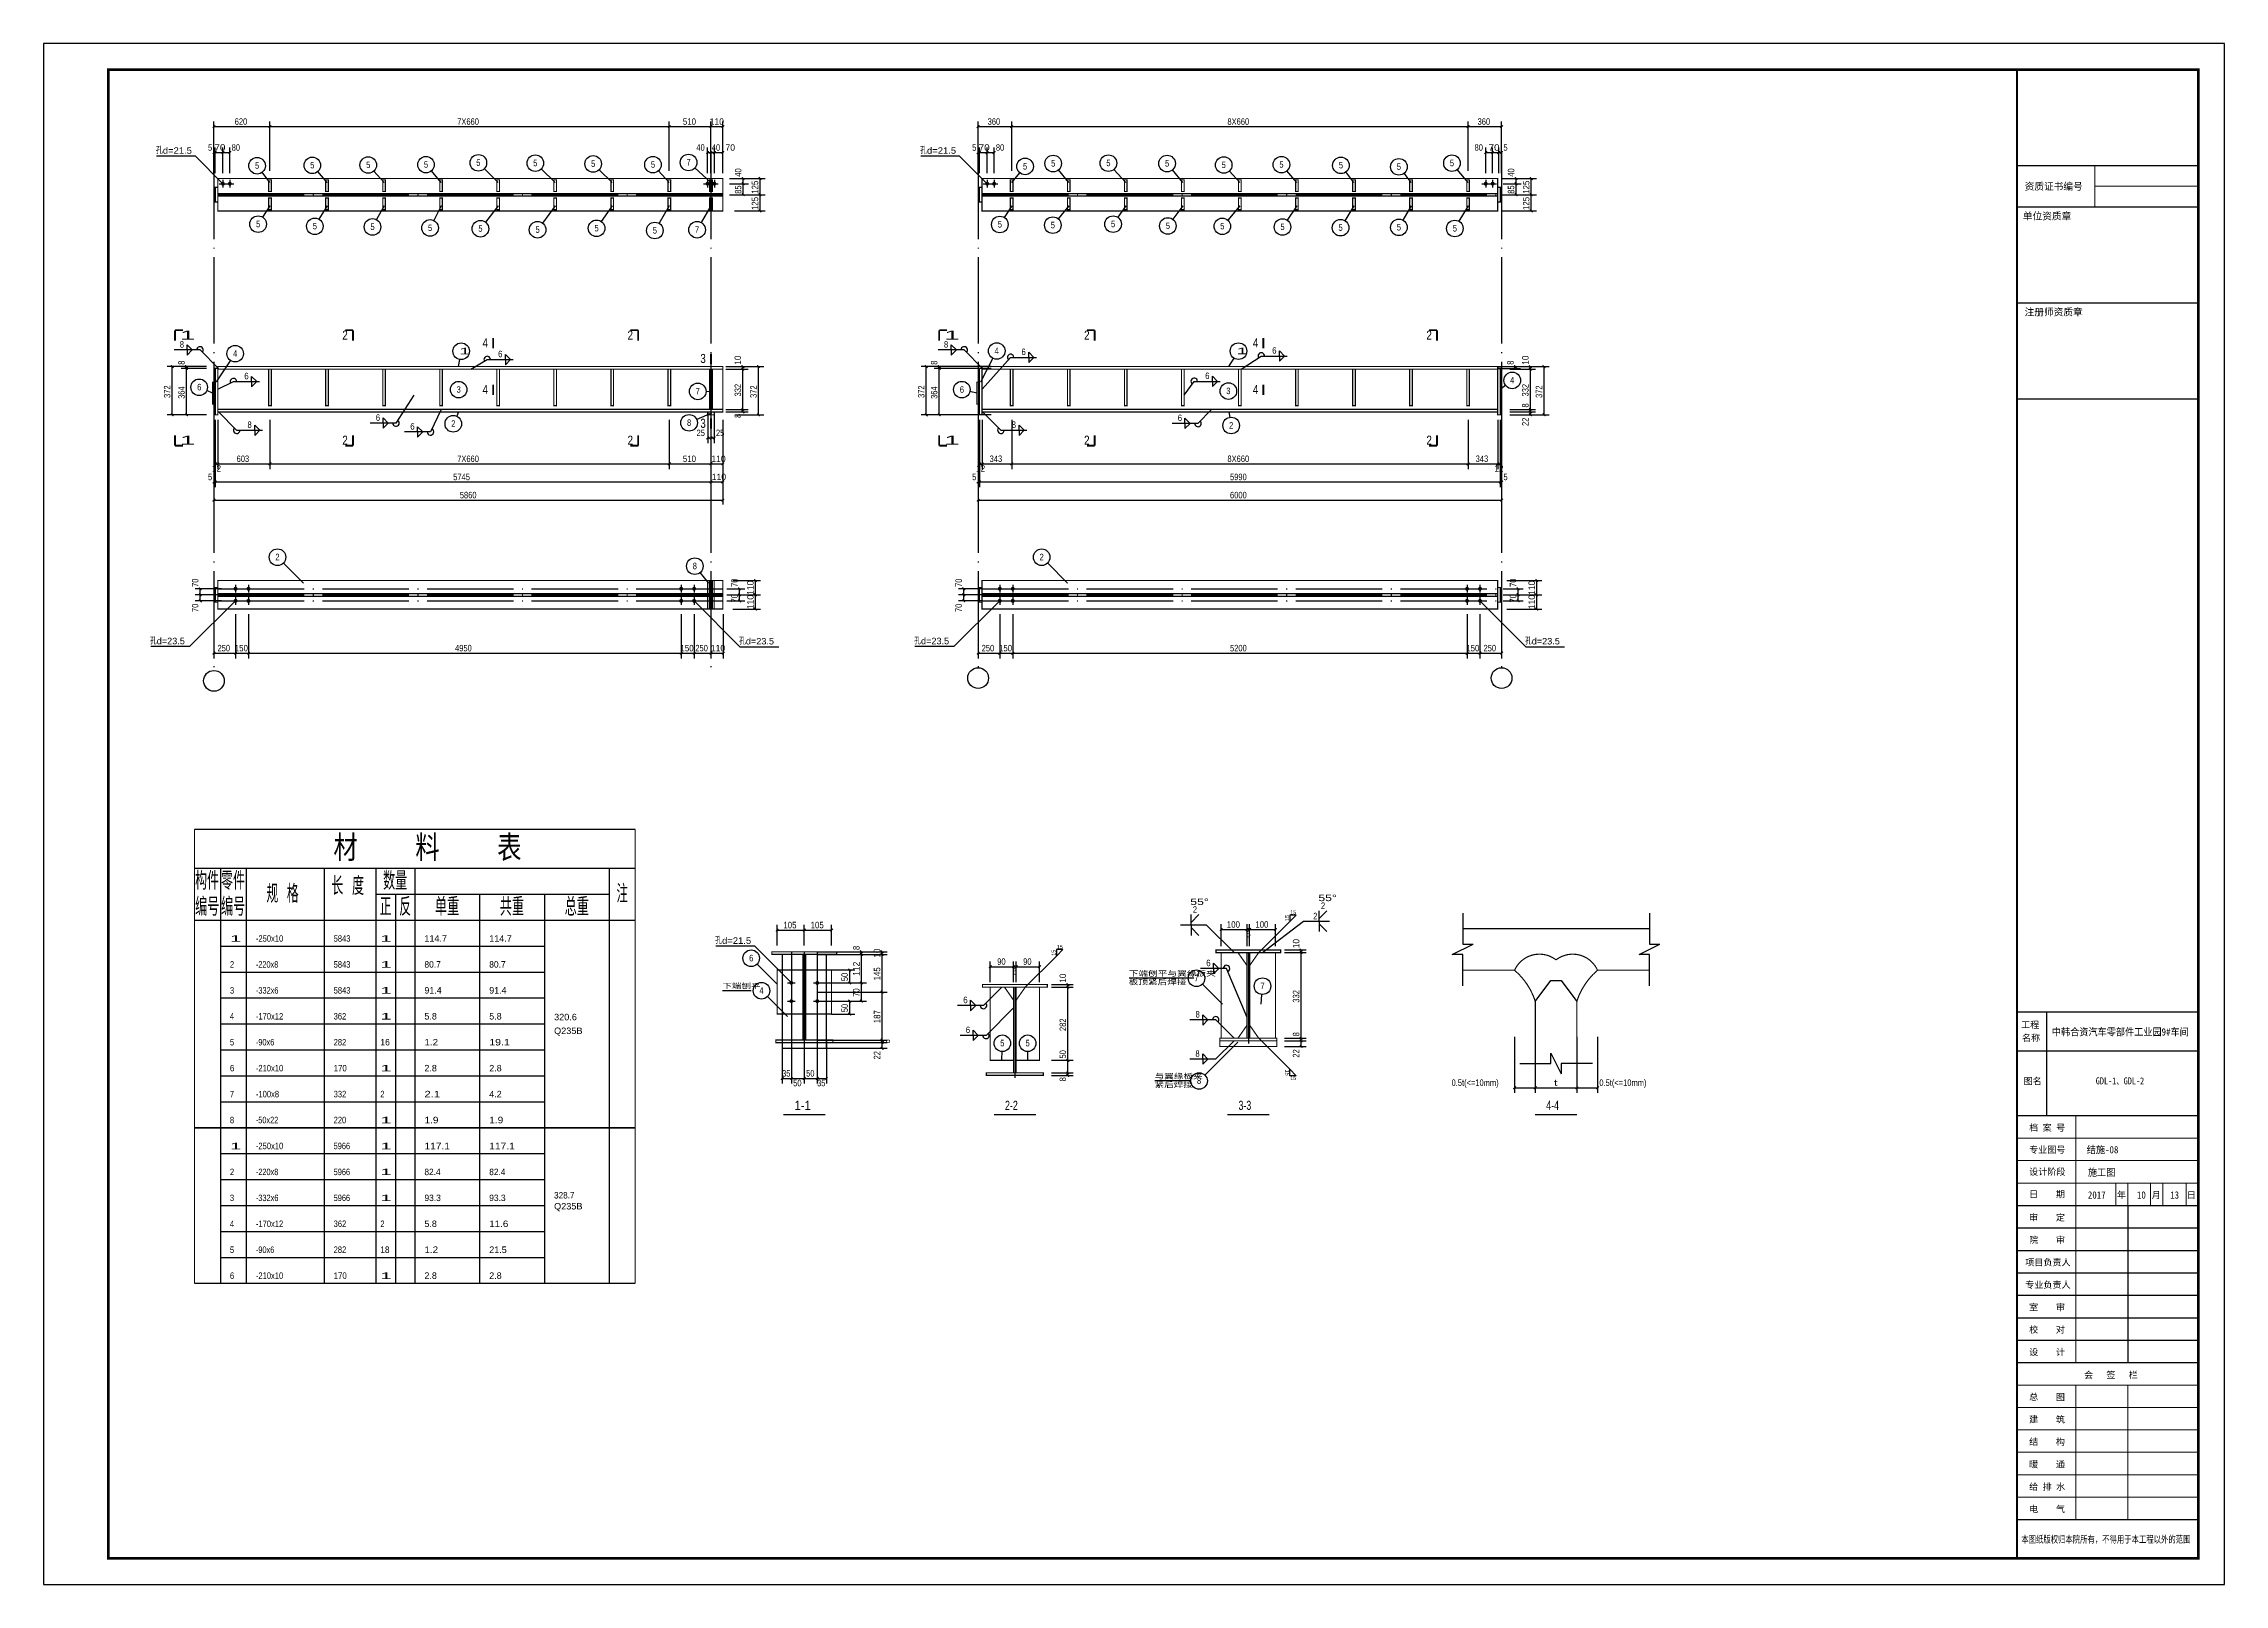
# Model space of a CAD drawing. Extents: x 3335981 to 3441081, y -1122115 to -866695.
# Drawn here: x 3335981 to 3361211, y -943915 to -926095 of the extents above; entities that cross this region are included whole.
import ezdxf
from ezdxf.lldxf.tags import DXFTag

# ---------------------------------------------------------------- set-up
doc = ezdxf.new("R2010")
doc.units = 0
doc.header["$LTSCALE"] = 1000
doc.header["$MEASUREMENT"] = 0
doc.linetypes.add('2', pattern=[3800, 3000, -300, 200, -300])
doc.linetypes.add('DOTE', pattern=[2.42, 2, -0.2, 0.02, -0.2])
doc.layers.get('0').update_dxf_attribs({"color": 2})
for name, color, linetype in [('10', 2, 'Continuous'), ('100', 4, 'Continuous'), ('320', 2, 'Continuous'), ('330', 253, '2'), ('PUB_DIM', 3, 'Continuous'), ('PUB_TITLE', 4, 'Continuous'), ('尺寸标注', 253, 'Continuous'), ('焊缝标注', 1, 'Continuous'), ('编号标注', 253, 'Continuous'), ('螺栓孔标注', 253, 'Continuous')]:
    doc.layers.add(name, color=color, linetype=linetype)
doc.layers.add('图签', color=130, linetype='Continuous', lineweight=20)
doc.styles.add('HZ', font='romanc.shx', dxfattribs={"width": 0.8, "bigfont": 'hzdx.shx'})
doc.styles.get("Standard").update_dxf_attribs({"font": 'sa-rs.shx', "width": 0.8, "bigfont": 'GBCBIG.shx'})
doc.styles.add('图签字', font='SimSun.ttf', dxfattribs={"height": 250})
tags = doc.linetypes.add('DASH', pattern=[0.35, 0.25, -0.1]).pattern_tags.tags
tags[6:7] = [DXFTag(74, 4), DXFTag(75, 0), DXFTag(340, '0'), DXFTag(46, 1.0), DXFTag(50, 0.0), DXFTag(44, 0.0), DXFTag(45, 0.0)]
tags[4:5] = [DXFTag(74, 4), DXFTag(75, 0), DXFTag(340, '0'), DXFTag(46, 1.0), DXFTag(50, 0.0), DXFTag(44, 0.0), DXFTag(45, 0.0)]

msp = doc.modelspace()

# ---------------------------------------------------------------- texts
at = {"color": 1, "linetype": 'Continuous', "style": '图签字', "width": 0.75}
msp.add_text('GDL-1、GDL-2', height=81, dxfattribs=at).set_placement((3359723, -938132))
at = {"layer": '10', "linetype": 'ByBlock'}
for s, width, p in [('1', 2.267999, (3337559, -929519)), ('2', 0.81, (3339437, -929519)), ('2', 0.81, (3342737, -929519)), ('1', 2.267999, (3346401, -929519)), ('2', 0.81, (3348019, -929519)), ('2', 0.81, (3351979, -929519)), ('4', 0.809993, (3341059, -929609)), ('3', 0.809993, (3343579, -929789)), ('4', 0.81, (3349971, -929609)), ('4', 0.809993, (3341059, -930149)), ('4', 0.81, (3349971, -930149)), ('3', 0.809993, (3343579, -930539)), ('1', 2.267999, (3337559, -930734)), ('2', 0.81, (3339437, -930734)), ('2', 0.81, (3342737, -930734)), ('1', 2.267999, (3346401, -930734)), ('2', 0.81, (3348019, -930734)), ('2', 0.81, (3351979, -930734)), ('1-1', 0.930637, (3344668, -938427)), ('2-2', 0.729001, (3347104, -938427)), ('3-3', 0.729001, (3349805, -938427)), ('4-4', 0.729, (3353365, -938427))]:
    msp.add_text(s, height=105, dxfattribs=dict(at, width=width)).set_placement(p)
at = {"layer": '10', "color": 253, "linetype": 'ByBlock'}
for rotation, width, p in [(90, 0.951997, (3350390, -936243)), (90, 0.951997, (3347689, -936644)), (270, 0.952, (3350348, -937963))]:
    msp.add_text('15', height=45, rotation=rotation, dxfattribs=dict(at, width=width)).set_placement(p)
at = {"layer": '10', "color": 253, "linetype": 'ByBlock', "width": 0.952004}
for p in [(3350403, -936165), (3347703, -936565), (3350403, -938083)]:
    msp.add_text('15', height=45, dxfattribs=at).set_placement(p)
at = {"layer": '100', "linetype": 'ByBlock', "style": 'HZ'}
for s, height, width, p in [('材   料   表', 300, 0.99087, (3339334, -935549)), ('构件', 210, 0.694242, (3337734, -935882)), ('零件', 210, 0.694242, (3338034, -935882)), ('长 度', 210, 0.699501, (3339309, -935942)), ('数量', 210, 0.697087, (3339909, -935882)), ('编号', 210, 0.702848, (3337734, -936182)), ('编号', 210, 0.702848, (3338034, -936182)), ('规 格', 210, 0.688327, (3338559, -936032)), ('正', 210, 0.672669, (3339871, -936182)), ('反', 210, 0.684267, (3340096, -936182)), ('单重', 210, 0.702848, (3340509, -936182)), ('共重', 210, 0.702848, (3341259, -936182)), ('总重', 210, 0.702848, (3342009, -936182)), ('注', 210, 0.661458, (3342609, -936032))]:
    msp.add_text(s, height=height, dxfattribs=dict(at, width=width)).set_placement(p)
at = {"layer": '100', "linetype": 'ByBlock'}
for s, width, p in [('1', 2.351938, (3338137, -936482)), ('-250x10', 0.846313, (3338437, -936482)), ('5843', 0.839996, (3339337, -936482)), ('1', 2.351938, (3339877, -936482)), ('114.7', 1.038943, (3340387, -936482)), ('114.7', 1.038943, (3341137, -936482)), ('2', 0.839978, (3338137, -936782)), ('-220x8', 0.818459, (3338437, -936782)), ('5843', 0.839996, (3339337, -936782)), ('1', 2.351938, (3339877, -936782)), ('80.7', 0.971245, (3340387, -936782)), ('80.7', 0.971245, (3341137, -936782)), ('3', 0.839978, (3338137, -937082)), ('-332x6', 0.825515, (3338437, -937082)), ('5843', 0.839996, (3339337, -937082)), ('1', 2.351938, (3339877, -937082)), ('91.4', 1.019011, (3340387, -937082)), ('91.4', 1.019011, (3341137, -937082)), ('4', 0.783979, (3338137, -937382)), ('-170x12', 0.872556, (3338437, -937382)), ('362', 0.839994, (3339337, -937382)), ('1', 2.351938, (3339877, -937382)), ('5.8', 1.030902, (3340387, -937382)), ('5.8', 1.030902, (3341137, -937382)), ('320.6', 1.052796, (3341887, -937391)), ('Q235B', 1.052796, (3341887, -937550)), ('5', 0.839978, (3338137, -937682)), ('-90x6', 0.822497, (3338437, -937682)), ('282', 0.839994, (3339337, -937682)), ('16', 0.984817, (3339877, -937682)), ('1.2', 1.133992, (3340387, -937682)), ('19.1', 1.218817, (3341137, -937682)), ('6', 0.904592, (3338137, -937982)), ('-210x10', 0.872556, (3338437, -937982)), ('170', 0.907194, (3339337, -937982)), ('1', 2.351938, (3339877, -937982)), ('2.8', 1.030902, (3340387, -937982)), ('2.8', 1.030902, (3341137, -937982)), ('7', 0.839978, (3338137, -938282)), ('-100x8', 0.847431, (3338437, -938282)), ('332', 0.839994, (3339337, -938282)), ('2', 0.839978, (3339877, -938282)), ('2.1', 1.295991, (3340387, -938282)), ('4.2', 1.030902, (3341137, -938282)), ('8', 0.839978, (3338137, -938582)), ('-50x22', 0.818459, (3338437, -938582)), ('220', 0.839994, (3339337, -938582)), ('1', 2.351938, (3339877, -938582)), ('1.9', 1.163069, (3340387, -938582)), ('1.9', 1.163069, (3341137, -938582)), ('1', 2.351938, (3338137, -938882)), ('-250x10', 0.846313, (3338437, -938882)), ('5966', 0.851503, (3339337, -938882)), ('1', 2.351938, (3339877, -938882)), ('117.1', 1.178503, (3340387, -938882)), ('117.1', 1.178503, (3341137, -938882)), ('2', 0.839978, (3338137, -939182)), ('-220x8', 0.818459, (3338437, -939182)), ('5966', 0.851503, (3339337, -939182)), ('1', 2.351938, (3339877, -939182)), ('82.4', 0.956303, (3340387, -939182)), ('82.4', 0.956303, (3341137, -939182)), ('3', 0.839978, (3338137, -939482)), ('-332x6', 0.825515, (3338437, -939482)), ('5966', 0.851503, (3339337, -939482)), ('1', 2.351938, (3339877, -939482)), ('93.3', 0.971245, (3340387, -939482)), ('93.3', 0.971245, (3341137, -939482)), ('328.7', 0.939996, (3341887, -939452)), ('Q235B', 1.052796, (3341887, -939579)), ('4', 0.783979, (3338137, -939782)), ('-170x12', 0.872556, (3338437, -939782)), ('362', 0.839994, (3339337, -939782)), ('2', 0.839978, (3339877, -939782)), ('5.8', 1.030902, (3340387, -939782)), ('11.6', 1.130176, (3341137, -939782)), ('5', 0.839978, (3338137, -940082)), ('-90x6', 0.822497, (3338437, -940082)), ('282', 0.839994, (3339337, -940082)), ('18', 0.95199, (3339877, -940082)), ('1.2', 1.133992, (3340387, -940082)), ('21.5', 1.035995, (3341137, -940082)), ('6', 0.904592, (3338137, -940382)), ('-210x10', 0.872556, (3338437, -940382)), ('170', 0.907194, (3339337, -940382)), ('1', 2.351938, (3339877, -940382)), ('2.8', 1.030902, (3340387, -940382)), ('2.8', 1.030902, (3341137, -940382))]:
    msp.add_text(s, height=75, dxfattribs=dict(at, width=width)).set_placement(p)
at = {"layer": '320', "color": 253, "linetype": 'ByBlock'}
for s, width, p in [('下端刨平', 2.045217, (3343834, -937029)), ('板顶紧后焊接', 2.063619, (3348535, -936984)), ('下端刨平与翼缘板夹', 2.075811, (3348535, -936885)), ('与翼缘板夹', 2.056276, (3348835, -938073)), ('紧后焊接', 2.045217, (3348835, -938172))]:
    msp.add_text(s, height=60, dxfattribs=dict(at, width=width)).set_placement(p)
at = {"layer": 'PUB_DIM', "color": 1, "linetype": 'ByBlock', "style": '图签字', "width": 0.9}
msp.add_text('结施-08', height=84, dxfattribs=at).set_placement((3359619, -938930))
at = {"layer": '尺寸标注', "linetype": 'ByBlock'}
for s, width, p in [('620', 0.84, (3338192, -927034)), ('7X660', 0.840001, (3340766, -927034)), ('510', 0.907204, (3343377, -927034)), ('110', 0.986086, (3343687, -927034)), ('360', 0.84, (3346903, -927034)), ('8X660', 0.839999, (3349677, -927034)), ('360', 0.840004, (3352571, -927034)), ('5', 0.840001, (3337883, -927334)), ('70', 1.142401, (3337957, -927334)), ('80', 0.839998, (3338157, -927334)), ('40', 0.840006, (3343533, -927334)), ('40', 0.865461, (3343712, -927334)), ('70', 0.986086, (3343870, -927334)), ('5', 0.840001, (3346724, -927334)), ('70', 1.142401, (3346799, -927334)), ('80', 0.839998, (3346998, -927334)), ('80', 0.839991, (3352536, -927334)), ('70', 1.142408, (3352698, -927334)), ('5', 0.840015, (3352870, -927334)), ('25', 0.840006, (3343535, -930634)), ('25', 0.840006, (3343760, -930634)), ('12', 0.952, (3337928, -931046)), ('603', 0.84, (3338214, -930934)), ('7X660', 0.840001, (3340766, -930934)), ('510', 0.907204, (3343377, -930934)), ('110', 0.986086, (3343707, -930934)), ('12', 0.952, (3346769, -931046)), ('343', 0.84, (3346926, -930934)), ('8X660', 0.839999, (3349677, -930934)), ('343', 0.840004, (3352549, -930934)), ('12', 0.952007, (3352765, -931046)), ('5', 0.840001, (3337883, -931144)), ('5745', 0.839999, (3340720, -931144)), ('110', 0.986091, (3343712, -931144)), ('5', 0.840001, (3346724, -931144)), ('5990', 0.839999, (3349707, -931144)), ('5', 0.840015, (3352870, -931144)), ('5860', 0.840001, (3340796, -931354)), ('6000', 0.839999, (3349707, -931354)), ('250', 0.839999, (3337993, -933124)), ('150', 0.9072, (3338193, -933124)), ('4950', 0.840001, (3340741, -933124)), ('150', 0.907199, (3343349, -933124)), ('250', 0.840004, (3343521, -933124)), ('110', 0.986091, (3343701, -933124)), ('250', 0.839999, (3346834, -933124)), ('150', 0.9072, (3347034, -933124)), ('5200', 0.839999, (3349707, -933124)), ('150', 0.907199, (3352440, -933124)), ('250', 0.839994, (3352640, -933124)), ('105', 0.907202, (3344540, -936327)), ('105', 0.907202, (3344855, -936327)), ('100', 0.907199, (3349670, -936320)), ('100', 0.907199, (3350000, -936320)), ('6', 0.904611, (3349895, -936432)), ('90', 0.839998, (3347014, -936750)), ('6', 0.904611, (3347194, -936863)), ('90', 0.839998, (3347314, -936750)), ('35', 0.840002, (3344525, -938042)), ('50', 0.840002, (3344803, -938042)), ('50', 0.840002, (3344653, -938154)), ('35', 0.840002, (3344930, -938154)), ('0.5t(<=10mm)', 0.865903, (3352270, -938150)), ('t', 1.47001, (3353455, -938150)), ('0.5t(<=10mm)', 0.865903, (3353980, -938150))]:
    msp.add_text(s, height=75, dxfattribs=dict(at, width=width)).set_placement(p)
for s, width, p in [('40', 0.839998, (3344054, -927634)), ('125', 0.907199, (3344249, -927832)), ('40', 0.839998, (3352996, -927634)), ('125', 0.907199, (3353171, -927832)), ('85', 0.839998, (3344054, -927832)), ('125', 0.907199, (3344249, -928020)), ('85', 0.839998, (3352996, -927832)), ('125', 0.907199, (3353171, -928020)), ('10', 0.951998, (3344050, -929809)), ('10', 0.951998, (3353161, -929809)), ('8', 0.839996, (3337613, -929809)), ('8', 0.839996, (3346322, -929809)), ('8', 0.839996, (3352988, -929809)), ('372', 0.839999, (3337448, -930193)), ('364', 0.824731, (3337613, -930203)), ('332', 0.839999, (3344050, -930176)), ('372', 0.839999, (3344231, -930193)), ('372', 0.839999, (3346172, -930193)), ('364', 0.824731, (3346322, -930203)), ('332', 0.839999, (3353161, -930176)), ('372', 0.839999, (3353319, -930193)), ('8', 0.839996, (3344050, -930424)), ('8', 0.839996, (3353161, -930304)), ('22', 0.839998, (3353161, -930517)), ('70', 0.839998, (3337772, -932379)), ('70', 0.839998, (3344012, -932379)), ('70', 0.840006, (3344012, -932559)), ('110', 0.98608, (3344195, -932471)), ('110', 0.98608, (3344195, -932636)), ('70', 0.839998, (3346605, -932379)), ('70', 0.839998, (3353019, -932379)), ('70', 0.840006, (3353019, -932559)), ('110', 0.98608, (3353235, -932471)), ('110', 0.98608, (3353235, -932636)), ('70', 0.839998, (3337772, -932669)), ('70', 0.839998, (3346605, -932669)), ('8', 0.840005, (3345421, -936578)), ('10', 0.952003, (3350509, -936557)), ('112', 0.986089, (3345421, -936878)), ('10', 0.952003, (3345661, -936668)), ('145', 0.907202, (3345661, -936930)), ('50', 0.840002, (3345286, -936938)), ('70', 0.840002, (3345421, -937118)), ('10', 0.952003, (3347810, -936957)), ('50', 0.840002, (3345286, -937298)), ('187', 0.907202, (3345661, -937425)), ('332', 0.839999, (3350509, -937187)), ('282', 0.839999, (3347810, -937515)), ('8', 0.839996, (3350509, -937577)), ('22', 0.84, (3345661, -937844)), ('8', 0.840005, (3345773, -937658)), ('50', 0.839998, (3347810, -937833)), ('22', 0.840002, (3350509, -937823)), ('8', 0.840001, (3347810, -938097))]:
    msp.add_text(s, height=75, rotation=90, dxfattribs=dict(at, width=width)).set_placement(p)
at = {"layer": '焊缝标注', "linetype": 'ByBlock'}
for s, width, p in [('8', 0.839996, (3337557, -929611)), ('6', 0.904611, (3341239, -929722)), ('8', 0.839996, (3346398, -929611)), ('6', 0.904611, (3347294, -929697)), ('6', 0.904621, (3350195, -929681)), ('6', 0.904616, (3338303, -929977)), ('6', 0.904621, (3349419, -929974)), ('8', 0.840001, (3338340, -930540)), ('6', 0.904621, (3339824, -930457)), ('8', 0.840001, (3347182, -930540)), ('6', 0.904621, (3349102, -930461)), ('6', 0.904611, (3340223, -930559)), ('55°', 1.412726, (3349247, -936058)), ('55°', 1.412726, (3350729, -936013)), ('2', 0.839996, (3350759, -936103)), ('2', 0.839996, (3349277, -936148)), ('2', 0.839996, (3350669, -936223)), ('6', 0.904631, (3349432, -936765)), ('6', 0.904611, (3346621, -937193)), ('8', 0.839996, (3349308, -937359)), ('6', 0.904611, (3346650, -937539)), ('8', 0.839996, (3349307, -937813))]:
    msp.add_text(s, height=75, dxfattribs=dict(at, width=width)).set_placement(p)
at = {"layer": '编号标注', "linetype": 'ByBlock'}
for s, width, p in [('5', 0.839996, (3340381, -927530)), ('5', 0.840005, (3340987, -927509)), ('5', 0.839996, (3341646, -927513)), ('5', 0.839996, (3342315, -927521)), ('5', 0.839996, (3343007, -927530)), ('7', 0.839996, (3343419, -927505)), ('5', 0.839996, (3347637, -927517)), ('5', 0.840005, (3348276, -927513)), ('5', 0.839996, (3348955, -927517)), ('5', 0.840005, (3350278, -927530)), ('5', 0.840015, (3352251, -927513)), ('5', 0.840001, (3338427, -927542)), ('5', 0.839996, (3339066, -927538)), ('5', 0.840005, (3339713, -927534)), ('5', 0.840001, (3347312, -927551)), ('5', 0.839996, (3349610, -927534)), ('5', 0.839996, (3350966, -927538)), ('5', 0.839996, (3351637, -927555)), ('5', 0.839996, (3338439, -928219)), ('5', 0.839996, (3339095, -928243)), ('5', 0.839996, (3339762, -928250)), ('5', 0.839996, (3340428, -928263)), ('5', 0.839996, (3341011, -928271)), ('5', 0.840005, (3341672, -928283)), ('5', 0.839996, (3342355, -928267)), ('7', 0.839978, (3343517, -928283)), ('5', 0.840001, (3347020, -928222)), ('5', 0.840001, (3347633, -928231)), ('5', 0.839996, (3348330, -928218)), ('5', 0.839996, (3348964, -928239)), ('5', 0.840005, (3349594, -928243)), ('5', 0.840005, (3350290, -928251)), ('5', 0.839996, (3350962, -928260)), ('5', 0.839996, (3351637, -928256)), ('5', 0.839978, (3352284, -928268)), ('5', 0.839996, (3343029, -928292)), ('4', 0.783997, (3338173, -929717)), ('1', 2.35199, (3340788, -929688)), ('4', 0.784001, (3346984, -929685)), ('1', 2.35199, (3349781, -929687)), ('4', 0.784014, (3352948, -930025)), ('6', 0.904611, (3337757, -930105)), ('3', 0.839996, (3340759, -930132)), ('7', 0.839978, (3343525, -930152)), ('6', 0.904616, (3346580, -930133)), ('3', 0.839996, (3349664, -930149)), ('2', 0.840005, (3340697, -930527)), ('8', 0.840015, (3343425, -930516)), ('2', 0.839996, (3349696, -930548)), ('2', 0.840001, (3338663, -932070)), ('2', 0.840001, (3347504, -932070)), ('8', 0.839978, (3343491, -932174)), ('6', 0.904621, (3344143, -936709)), ('4', 0.784005, (3344263, -937084)), ('7', 0.839996, (3349295, -936940)), ('7', 0.839996, (3350059, -937031)), ('5', 0.839996, (3347049, -937692)), ('5', 0.839996, (3347342, -937692)), ('8', 0.839996, (3349325, -938128))]:
    msp.add_text(s, height=75, dxfattribs=dict(at, width=width)).set_placement(p)
at = {"layer": '螺栓孔标注', "linetype": 'ByBlock'}
for s, width, p in [('孔d=21.5', 1.087059, (3337279, -927369)), ('孔d=21.5', 1.087059, (3346120, -927369)), ('孔d=23.5', 1.051707, (3337211, -933042)), ('孔d=23.5', 1.051709, (3344027, -933044)), ('孔d=23.5', 1.051707, (3346053, -933042)), ('孔d=23.5', 1.051705, (3353119, -933044)), ('孔d=21.5', 1.087058, (3343749, -936507))]:
    msp.add_text(s, height=75, dxfattribs=dict(at, width=width)).set_placement(p)

# ---------------------------------------------------------------- blocks, each defined once
blk = doc.blocks.new('tq')
at = {"color": 4}
for p, q in [((3435159, -1158678), (3435159, -1162678)), ((3438297, -1166138), (3438297, -1172193)), ((3434022, -1167003), (3441022, -1167003)), ((3434022, -1167868), (3441022, -1167868)), ((3434022, -1168733), (3441022, -1168733)), ((3434022, -1169598), (3441022, -1169598)), ((3434022, -1170463), (3441022, -1170463)), ((3434022, -1171328), (3441022, -1171328))]:
    blk.add_line(p, q, dxfattribs=at)
at = {"color": 4, "const_width": 50}
blk.add_lwpolyline([(3441022, -1131344), (3434022, -1131344)], dxfattribs=at)
at = {"layer": '图签', "color": 4}
for p, q in [((3437020, -1126044), (3437020, -1127644)), ((3441022, -1126844), (3437020, -1126844)), ((3434022, -1163543), (3441022, -1163543)), ((3441022, -1164408), (3434022, -1164408)), ((3434022, -1165273), (3441022, -1165273)), ((3435791, -1165273), (3440546, -1165273)), ((3436291, -1166138), (3436291, -1165273)), ((3437831, -1165273), (3437831, -1166138)), ((3438297, -1165273), (3438297, -1166138)), ((3439176, -1165273), (3439176, -1166138)), ((3439642, -1165273), (3439642, -1166138)), ((3440546, -1165273), (3440546, -1166138)), ((3440546, -1165273), (3440546, -1166138)), ((3436291, -1172193), (3436291, -1166138)), ((3440546, -1166138), (3437949, -1166138)), ((3438297, -1166138), (3438297, -1172193)), ((3434022, -1172193), (3441022, -1172193)), ((3437949, -1172193), (3435791, -1172193)), ((3434022, -1173058), (3441022, -1173058)), ((3436291, -1178248), (3436291, -1173058)), ((3436291, -1173058), (3437949, -1173058)), ((3438297, -1173058), (3438297, -1178248)), ((3438297, -1173058), (3438297, -1178248)), ((3434022, -1173923), (3441022, -1173923)), ((3434022, -1174788), (3441022, -1174788)), ((3434022, -1175653), (3441022, -1175653)), ((3434022, -1176518), (3441022, -1176518)), ((3434022, -1177383), (3441022, -1177383)), ((3437949, -1178248), (3436291, -1178248))]:
    blk.add_line(p, q, dxfattribs=at)
at = {"layer": '图签'}
blk.add_line((3436291, -1166138), (3436291, -1162678), dxfattribs=at)
at = {"layer": '图签', "color": 4, "const_width": 80}
blk.add_lwpolyline([(3434022, -1122343), (3441022, -1122343), (3441022, -1179743), (3434022, -1179743), (3434022, -1122343)], close=True, dxfattribs=at)
at = {"layer": '图签', "color": 4, "const_width": 50}
for points in [[(3441022, -1126044), (3434022, -1126044)], [(3441022, -1127644), (3434022, -1127644)], [(3441022, -1135044), (3434022, -1135044)], [(3441022, -1158678), (3434022, -1158678)], [(3441022, -1160178), (3434022, -1160178)], [(3441022, -1162678), (3434022, -1162678)], [(3441022, -1166138), (3434022, -1166138)], [(3434022, -1172193), (3441022, -1172193)], [(3434022, -1172193), (3441022, -1172193)], [(3434022, -1178248), (3441022, -1178248)]]:
    blk.add_lwpolyline(points, dxfattribs=at)
at = {"linetype": 'Continuous', "style": '图签字'}
for s, height, p in [('资质证书编号', 273.4, (3434320, -1126984)), ('单位资质章', 273.4, (3434252, -1128128)), ('注册师资质章', 273.4, (3434318, -1131828)), ('工程', 250, (3434182, -1159295)), ('名称', 250, (3434214, -1159801)), ('图名', 250, (3434276, -1161467)), ('档 案 号', 250, (3434491, -1163264)), ('专业图号', 250, (3434491, -1164112)), ('设计阶段', 250, (3434491, -1164963)), ('日    期', 250, (3434491, -1165828)), ('年', 250, (3437877, -1165859)), ('月', 250, (3439217, -1165859)), ('日', 250, (3440567, -1165859)), ('审    定', 250, (3434491, -1166724)), ('院    审', 250, (3434491, -1167589)), ('项目负责人', 250, (3434340, -1168454)), ('专业负责人', 250, (3434340, -1169319)), ('室    审', 250, (3434491, -1170184)), ('校    对', 250, (3434491, -1171049)), ('设    计', 250, (3434491, -1171914)), ('会   签   栏', 250, (3436609, -1172795)), ('总    图', 250, (3434491, -1173644)), ('建    筑', 250, (3434491, -1174509)), ('结    构', 250, (3434491, -1175374)), ('暖    通', 250, (3434491, -1176239)), ('给 排 水', 250, (3434491, -1177104)), ('电    气', 250, (3434493, -1177969))]:
    blk.add_text(s, height=height, dxfattribs=at).set_placement(p)
at = {"color": 1, "linetype": 'Continuous', "style": '图签字', "width": 0.75}
blk.add_text('本图纸版权归本院所有，不得用于本工程以外的范围', height=270, dxfattribs=at).set_placement((3434190, -1179142))
at = {"layer": 'PUB_DIM', "color": 3, "linetype": 'ByBlock', "style": '图签字', "width": 0.9}
for s, p in [('中韩合资汽车零部件工业园9#车间', (3435366, -1159584)), ('施工图', (3436756, -1164998))]:
    blk.add_text(s, height=280, dxfattribs=at).set_placement(p)
at = {"layer": 'PUB_DIM', "color": 1, "linetype": 'ByBlock', "style": '图签字', "width": 0.9}
for s, p in [('2017', (3436756, -1165871)), ('10', (3438648, -1165871)), ('13', (3439932, -1165871))]:
    blk.add_text(s, height=280, dxfattribs=at).set_placement(p)

# ---------------------------------------------------------------- linework, layer by layer
at = {"layer": '10', "color": 253, "linetype": 'ByBlock'}
for p, q in [((3350039, -936608), (3350399, -936248)), ((3350399, -936248), (3350473, -936174)), ((3350473, -936174), (3350399, -936174)), ((3350399, -936174), (3350399, -936248)), ((3347338, -937008), (3347698, -936648)), ((3347698, -936648), (3347772, -936574)), ((3347772, -936574), (3347698, -936574)), ((3347698, -936574), (3347698, -936648)), ((3350039, -937598), (3350399, -937958)), ((3350399, -937958), (3350473, -938032)), ((3350399, -938032), (3350399, -937958)), ((3350473, -938032), (3350399, -938032))]:
    msp.add_line(p, q, dxfattribs=at)
at = {"layer": '10', "linetype": 'ByBlock'}
for points, const_width in [([(3337502, -929410), (3337502, -929530)], 21), ([(3337502, -929410), (3337592, -929410)], 21), ([(3339560, -929410), (3339470, -929410)], 21), ([(3339560, -929410), (3339560, -929530)], 21), ([(3342860, -929410), (3342770, -929410)], 21), ([(3342860, -929410), (3342860, -929530)], 21), ([(3346343, -929410), (3346343, -929530)], 21), ([(3346343, -929410), (3346433, -929410)], 21), ([(3348141, -929410), (3348051, -929410)], 21), ([(3348141, -929410), (3348141, -929530)], 21), ([(3352101, -929410), (3352011, -929410)], 21), ([(3352101, -929410), (3352101, -929530)], 21), ([(3341182, -929500), (3341182, -929620)], 21), ([(3343702, -929680), (3343702, -929800)], 21), ([(3350093, -929500), (3350093, -929620)], 21), ([(3341182, -930160), (3341182, -930040)], 21), ([(3350093, -930160), (3350093, -930040)], 21), ([(3343702, -930550), (3343702, -930430)], 21), ([(3337502, -930745), (3337502, -930625)], 21), ([(3337502, -930745), (3337592, -930745)], 21), ([(3339560, -930745), (3339470, -930745)], 21), ([(3339560, -930745), (3339560, -930625)], 21), ([(3342860, -930745), (3342770, -930745)], 21), ([(3342860, -930745), (3342860, -930625)], 21), ([(3346343, -930745), (3346343, -930625)], 21), ([(3346343, -930745), (3346433, -930745)], 21), ([(3348141, -930745), (3348051, -930745)], 21), ([(3348141, -930745), (3348141, -930625)], 21), ([(3352101, -930745), (3352011, -930745)], 21), ([(3352101, -930745), (3352101, -930625)], 21), ([(3344539, -938483), (3345025, -938483)], 13.5), ([(3346975, -938483), (3347461, -938483)], 13.5), ([(3349676, -938483), (3350162, -938483)], 13.5), ([(3353236, -938483), (3353722, -938483)], 13.5)]:
    msp.add_lwpolyline(points, dxfattribs=dict(at, const_width=const_width))
at = {"layer": '100', "linetype": 'ByBlock'}
for p, q in [((3338026, -935633), (3338026, -935933)), ((3338326, -935633), (3338326, -935933)), ((3339226, -935633), (3339226, -935933)), ((3339826, -935633), (3339826, -935933)), ((3340276, -935633), (3340276, -935933)), ((3342526, -935633), (3342526, -935933)), ((3338026, -935933), (3338026, -936233)), ((3338326, -935933), (3338326, -936233)), ((3339226, -935933), (3339226, -936233)), ((3339826, -935933), (3342526, -935933)), ((3339826, -935933), (3339826, -936233)), ((3340051, -935933), (3340051, -936233)), ((3340276, -935933), (3340276, -936233)), ((3341026, -935933), (3341026, -936233)), ((3341776, -935933), (3341776, -936233)), ((3342526, -935933), (3342526, -936233)), ((3337726, -936233), (3342826, -936233)), ((3338026, -936233), (3338026, -938633)), ((3338326, -936233), (3338326, -938633)), ((3339226, -936233), (3339226, -938633)), ((3339826, -936233), (3339826, -938633)), ((3340051, -936233), (3340051, -938633)), ((3340276, -936233), (3340276, -938633)), ((3341026, -936233), (3341026, -938633)), ((3341776, -936233), (3341776, -938633)), ((3342526, -936233), (3342526, -938633)), ((3338026, -936533), (3341776, -936533)), ((3338026, -936833), (3341776, -936833)), ((3338026, -937133), (3341776, -937133)), ((3338026, -937433), (3341776, -937433)), ((3338026, -937733), (3341776, -937733)), ((3338026, -938033), (3341776, -938033)), ((3338026, -938333), (3341776, -938333)), ((3337726, -938633), (3342826, -938633)), ((3338026, -938633), (3338026, -940433)), ((3338326, -938633), (3338326, -940433)), ((3339226, -938633), (3339226, -940433)), ((3339826, -938633), (3339826, -940433)), ((3340051, -938633), (3340051, -940433)), ((3340276, -938633), (3340276, -940433)), ((3341026, -938633), (3341026, -940433)), ((3341776, -938633), (3341776, -940433)), ((3342526, -938633), (3342526, -940433)), ((3338026, -938933), (3341776, -938933)), ((3338026, -939233), (3341776, -939233)), ((3338026, -939533), (3341776, -939533)), ((3338026, -939833), (3341776, -939833)), ((3338026, -940133), (3341776, -940133))]:
    msp.add_line(p, q, dxfattribs=at)
at = {"layer": '100', "linetype": 'ByBlock', "const_width": 13.5}
for points in [[(3337726, -935183), (3342826, -935183)], [(3337726, -935183), (3337726, -935633)], [(3342826, -935183), (3342826, -935633)], [(3337726, -935633), (3342826, -935633)], [(3337726, -935633), (3337726, -935933)], [(3342826, -935633), (3342826, -935933)], [(3337726, -935933), (3337726, -936233)], [(3342826, -935933), (3342826, -936233)], [(3337726, -936233), (3342826, -936233)], [(3337726, -936233), (3337726, -938633)], [(3342826, -936233), (3342826, -938633)], [(3337726, -938633), (3342826, -938633)], [(3337726, -938633), (3342826, -938633)], [(3337726, -938633), (3337726, -940433)], [(3342826, -938633), (3342826, -940433)], [(3337726, -940433), (3342826, -940433)]]:
    msp.add_lwpolyline(points, dxfattribs=at)
at = {"layer": '320', "color": 253, "linetype": 'DASH', "ltscale": 0.5}
for p, q in [((3337997, -927827), (3343840, -927827)), ((3337997, -927857), (3343840, -927857)), ((3346838, -927827), (3352804, -927827)), ((3346838, -927857), (3352804, -927857)), ((3337997, -932455), (3343840, -932455)), ((3337997, -932485), (3343840, -932485)), ((3346838, -932455), (3352804, -932455)), ((3346838, -932485), (3352804, -932485))]:
    msp.add_line(p, q, dxfattribs=at)
at = {"layer": '320', "color": 253, "linetype": 'ByBlock'}
for p, q in [((3349289, -936905), (3348539, -936905)), ((3344167, -937049), (3343837, -937049)), ((3349259, -938093), (3348839, -938093))]:
    msp.add_line(p, q, dxfattribs=at)
at = {"layer": '320', "color": 2, "linetype": 'ByBlock'}
for p, q in [((3353239, -937172), (3353419, -936932)), ((3353419, -936932), (3353539, -936932)), ((3353539, -936932), (3353719, -937172))]:
    msp.add_line(p, q, dxfattribs=at)
at = {"layer": '320', "linetype": 'ByBlock', "const_width": 13.5}
for points in [[(3337997, -927655), (3343840, -927655), (3343840, -928030), (3337997, -928030), (3337997, -927655)], [(3338585, -927670), (3338615, -927670), (3338615, -927805), (3338585, -927805), (3338585, -927670)], [(3339245, -927670), (3339275, -927670), (3339275, -927805), (3339245, -927805), (3339245, -927670)], [(3339905, -927670), (3339935, -927670), (3339935, -927805), (3339905, -927805), (3339905, -927670)], [(3340565, -927670), (3340595, -927670), (3340595, -927805), (3340565, -927805), (3340565, -927670)], [(3341225, -927670), (3341255, -927670), (3341255, -927805), (3341225, -927805), (3341225, -927670)], [(3341885, -927670), (3341915, -927670), (3341915, -927805), (3341885, -927805), (3341885, -927670)], [(3342545, -927670), (3342575, -927670), (3342575, -927805), (3342545, -927805), (3342545, -927670)], [(3343205, -927670), (3343235, -927670), (3343235, -927805), (3343205, -927805), (3343205, -927670)], [(3343687, -927670), (3343717, -927670), (3343717, -927805), (3343687, -927805), (3343687, -927670)], [(3346838, -927655), (3352804, -927655), (3352804, -928030), (3346838, -928030), (3346838, -927655)], [(3347166, -927670), (3347196, -927670), (3347196, -927805), (3347166, -927805), (3347166, -927670)], [(3347826, -927670), (3347856, -927670), (3347856, -927805), (3347826, -927805), (3347826, -927670)], [(3348486, -927670), (3348516, -927670), (3348516, -927805), (3348486, -927805), (3348486, -927670)], [(3349146, -927670), (3349176, -927670), (3349176, -927805), (3349146, -927805), (3349146, -927670)], [(3349806, -927670), (3349836, -927670), (3349836, -927805), (3349806, -927805), (3349806, -927670)], [(3350466, -927670), (3350496, -927670), (3350496, -927805), (3350466, -927805), (3350466, -927670)], [(3351126, -927670), (3351156, -927670), (3351156, -927805), (3351126, -927805), (3351126, -927670)], [(3351786, -927670), (3351816, -927670), (3351816, -927805), (3351786, -927805), (3351786, -927670)], [(3352446, -927670), (3352476, -927670), (3352476, -927805), (3352446, -927805), (3352446, -927670)], [(3337967, -927757), (3337997, -927757), (3337997, -927927), (3337967, -927927), (3337967, -927757)], [(3338585, -927880), (3338615, -927880), (3338615, -928015), (3338585, -928015), (3338585, -927880)], [(3339245, -927880), (3339275, -927880), (3339275, -928015), (3339245, -928015), (3339245, -927880)], [(3339905, -927880), (3339935, -927880), (3339935, -928015), (3339905, -928015), (3339905, -927880)], [(3340565, -927880), (3340595, -927880), (3340595, -928015), (3340565, -928015), (3340565, -927880)], [(3341225, -927880), (3341255, -927880), (3341255, -928015), (3341225, -928015), (3341225, -927880)], [(3341885, -927880), (3341915, -927880), (3341915, -928015), (3341885, -928015), (3341885, -927880)], [(3342545, -927880), (3342575, -927880), (3342575, -928015), (3342545, -928015), (3342545, -927880)], [(3343205, -927880), (3343235, -927880), (3343235, -928015), (3343205, -928015), (3343205, -927880)], [(3343687, -927880), (3343717, -927880), (3343717, -928015), (3343687, -928015), (3343687, -927880)], [(3346808, -927757), (3346838, -927757), (3346838, -927927), (3346808, -927927), (3346808, -927757)], [(3347166, -927880), (3347196, -927880), (3347196, -928015), (3347166, -928015), (3347166, -927880)], [(3347826, -927880), (3347856, -927880), (3347856, -928015), (3347826, -928015), (3347826, -927880)], [(3348486, -927880), (3348516, -927880), (3348516, -928015), (3348486, -928015), (3348486, -927880)], [(3349146, -927880), (3349176, -927880), (3349176, -928015), (3349146, -928015), (3349146, -927880)], [(3349806, -927880), (3349836, -927880), (3349836, -928015), (3349806, -928015), (3349806, -927880)], [(3350466, -927880), (3350496, -927880), (3350496, -928015), (3350466, -928015), (3350466, -927880)], [(3351126, -927880), (3351156, -927880), (3351156, -928015), (3351126, -928015), (3351126, -927880)], [(3351786, -927880), (3351816, -927880), (3351816, -928015), (3351786, -928015), (3351786, -927880)], [(3352446, -927880), (3352476, -927880), (3352476, -928015), (3352446, -928015), (3352446, -927880)], [(3352804, -927757), (3352834, -927757), (3352834, -927927), (3352804, -927927), (3352804, -927757)], [(3337967, -929851), (3337997, -929851), (3337997, -930388), (3337967, -930388), (3337967, -929851)], [(3337997, -929830), (3343840, -929830), (3343840, -929860), (3337997, -929860), (3337997, -929830)], [(3338585, -929860), (3338615, -929860), (3338615, -930283), (3338585, -930283), (3338585, -929860)], [(3339245, -929860), (3339275, -929860), (3339275, -930283), (3339245, -930283), (3339245, -929860)], [(3339905, -929860), (3339935, -929860), (3339935, -930283), (3339905, -930283), (3339905, -929860)], [(3340565, -929860), (3340595, -929860), (3340595, -930283), (3340565, -930283), (3340565, -929860)], [(3341225, -929860), (3341255, -929860), (3341255, -930283), (3341225, -930283), (3341225, -929860)], [(3341885, -929860), (3341915, -929860), (3341915, -930283), (3341885, -930283), (3341885, -929860)], [(3342545, -929860), (3342575, -929860), (3342575, -930283), (3342545, -930283), (3342545, -929860)], [(3343205, -929860), (3343235, -929860), (3343235, -930283), (3343205, -930283), (3343205, -929860)], [(3343687, -929860), (3343717, -929860), (3343717, -930325), (3343687, -930325), (3343687, -929860)], [(3343840, -929830), (3343840, -930355)], [(3346808, -929851), (3346838, -929851), (3346838, -930388), (3346808, -930388), (3346808, -929851)], [(3346838, -929830), (3352804, -929830), (3352804, -929860), (3346838, -929860), (3346838, -929830)], [(3347166, -929860), (3347196, -929860), (3347196, -930283), (3347166, -930283), (3347166, -929860)], [(3347826, -929860), (3347856, -929860), (3347856, -930283), (3347826, -930283), (3347826, -929860)], [(3348486, -929860), (3348516, -929860), (3348516, -930283), (3348486, -930283), (3348486, -929860)], [(3349146, -929860), (3349176, -929860), (3349176, -930283), (3349146, -930283), (3349146, -929860)], [(3349806, -929860), (3349836, -929860), (3349836, -930283), (3349806, -930283), (3349806, -929860)], [(3350466, -929860), (3350496, -929860), (3350496, -930283), (3350466, -930283), (3350466, -929860)], [(3351126, -929860), (3351156, -929860), (3351156, -930283), (3351126, -930283), (3351126, -929860)], [(3351786, -929860), (3351816, -929860), (3351816, -930283), (3351786, -930283), (3351786, -929860)], [(3352446, -929860), (3352476, -929860), (3352476, -930283), (3352446, -930283), (3352446, -929860)], [(3352804, -929851), (3352834, -929851), (3352834, -930388), (3352804, -930388), (3352804, -929851)], [(3337937, -930010), (3337967, -930010), (3337967, -930265), (3337937, -930265), (3337937, -930010)], [(3346778, -930010), (3346808, -930010), (3346808, -930265), (3346778, -930265), (3346778, -930010)], [(3337997, -930325), (3343840, -930325), (3343840, -930355), (3337997, -930355), (3337997, -930325)], [(3343664, -930355), (3343739, -930355), (3343739, -930388), (3343664, -930388), (3343664, -930355)], [(3346838, -930325), (3352804, -930325), (3352804, -930355), (3346838, -930355), (3346838, -930325)], [(3337967, -932385), (3337997, -932385), (3337997, -932555), (3337967, -932555), (3337967, -932385)], [(3337997, -932305), (3343840, -932305), (3343840, -932635), (3337997, -932635), (3337997, -932305)], [(3343664, -932305), (3343664, -932635)], [(3343687, -932312), (3343717, -932312), (3343717, -932447), (3343687, -932447), (3343687, -932312)], [(3343687, -932492), (3343717, -932492), (3343717, -932627), (3343687, -932627), (3343687, -932492)], [(3343739, -932305), (3343739, -932635)], [(3346808, -932385), (3346838, -932385), (3346838, -932555), (3346808, -932555), (3346808, -932385)], [(3346838, -932305), (3352804, -932305), (3352804, -932635), (3346838, -932635), (3346838, -932305)], [(3352804, -932385), (3352834, -932385), (3352834, -932555), (3352804, -932555), (3352804, -932385)], [(3344407, -936599), (3345157, -936599), (3345157, -936629), (3344407, -936629), (3344407, -936599)], [(3344527, -936629), (3345037, -936629), (3345037, -937715), (3344527, -937715), (3344527, -936629)], [(3344527, -936629), (3345037, -936629)], [(3344767, -936629), (3344797, -936629), (3344797, -937619), (3344767, -937619), (3344767, -936629)], [(3349544, -936578), (3350294, -936578), (3350294, -936608), (3349544, -936608), (3349544, -936578)], [(3349604, -936608), (3349799, -936608), (3349904, -936758), (3349904, -937448), (3349799, -937598), (3349604, -937598), (3349604, -936608)], [(3349904, -936608), (3349934, -936608), (3349934, -937598), (3349904, -937598), (3349904, -936608)], [(3349934, -936758), (3350039, -936608), (3350234, -936608), (3350234, -937598), (3350039, -937598), (3349934, -937448), (3349934, -936758)], [(3344467, -936809), (3345097, -936809), (3345097, -937319), (3344467, -937319), (3344467, -936809)], [(3344527, -936809), (3344527, -937319)], [(3345037, -936809), (3345037, -937319)], [(3346843, -936978), (3347593, -936978), (3347593, -937008), (3346843, -937008), (3346843, -936978)], [(3346933, -937008), (3347098, -937008), (3347203, -937158), (3347203, -937854), (3346933, -937854), (3346933, -937008)], [(3347203, -937008), (3347233, -937008), (3347233, -937998), (3347203, -937998), (3347203, -937008)], [(3347233, -937158), (3347338, -937008), (3347503, -937008), (3347503, -937854), (3347233, -937854), (3347233, -937158)], [(3344452, -937619), (3345112, -937619), (3345112, -937649), (3344452, -937649), (3344452, -937619)], [(3349589, -937598), (3350249, -937598), (3350249, -937628), (3349589, -937628), (3349589, -937598)], [(3349589, -937628), (3350249, -937628), (3350249, -937694), (3349589, -937694), (3349589, -937628)], [(3346888, -937998), (3347548, -937998), (3347548, -938028), (3346888, -938028), (3346888, -937998)]]:
    msp.add_lwpolyline(points, dxfattribs=at)
at = {"layer": '330', "linetype": 'DOTE', "ltscale": 0.5}
for p, q in [((3337952, -927355), (3337952, -933345)), ((3343702, -927355), (3343702, -933345)), ((3346793, -927355), (3346793, -933313)), ((3352849, -927355), (3352849, -933313)), ((3337997, -927842), (3343840, -927842)), ((3346838, -927842), (3352804, -927842)), ((3337997, -932400), (3343840, -932400)), ((3337997, -932470), (3343840, -932470)), ((3346838, -932400), (3352804, -932400)), ((3346838, -932470), (3352804, -932470)), ((3337997, -932540), (3343840, -932540)), ((3346838, -932540), (3352804, -932540))]:
    msp.add_line(p, q, dxfattribs=at)
at = {"layer": '330', "linetype": 'ByBlock'}
for p, q in [((3352399, -936152), (3352399, -936512)), ((3354559, -936152), (3354559, -936512)), ((3352279, -936632), (3352519, -936512)), ((3352399, -936512), (3352519, -936512)), ((3354439, -936632), (3354679, -936512)), ((3354559, -936512), (3354679, -936512)), ((3344632, -936599), (3344632, -937649)), ((3344782, -936599), (3344782, -937649)), ((3344932, -936599), (3344932, -937649)), ((3349919, -936608), (3349919, -937658)), ((3352399, -936632), (3352279, -936632)), ((3352399, -936992), (3352399, -936632)), ((3354559, -936632), (3354439, -936632)), ((3354559, -936992), (3354559, -936632)), ((3347218, -937008), (3347218, -938058)), ((3353419, -937892), (3353419, -937772)), ((3353419, -937772), (3353539, -938012)), ((3353059, -937892), (3353419, -937892)), ((3353899, -937892), (3353539, -937892)), ((3353539, -937892), (3353539, -938012))]:
    msp.add_line(p, q, dxfattribs=at)
at = {"layer": '330', "color": 2, "linetype": 'ByBlock', "const_width": 13.5}
for points in [[(3352399, -936332), (3354559, -936332)], [(3352399, -936812), (3352999, -936812)], [(3353959, -936812), (3354559, -936812)], [(3353239, -937172), (3353239, -937892)], [(3353719, -937172), (3353719, -937892)]]:
    msp.add_lwpolyline(points, dxfattribs=at)
at = {"layer": '330', "linetype": 'ByBlock', "const_width": 13.5}
for points in [[(3353479, -936692, 0.485071), (3352999, -936812, 0.485071)], [(3353959, -936812, 0.485071), (3353479, -936692, 0.485071)], [(3353239, -937172, 0.138675), (3352999, -936812, 0.138675)], [(3353959, -936812, 0.138675), (3353719, -937172, 0.138675)]]:
    msp.add_lwpolyline(points, format="xyb", dxfattribs=at)
at = {"layer": '330', "linetype": 'ByBlock'}
for centre in [(3337952, -933465), (3346793, -933433), (3352849, -933433)]:
    msp.add_circle(centre, 120, dxfattribs=at)
at = {"layer": 'PUB_TITLE', "linetype": 'ByBlock'}
msp.add_lwpolyline([(3335981, -943915), (3361211, -943915), (3361211, -926095), (3335981, -926095)], close=True, dxfattribs=at)
at = {"layer": 'PUB_TITLE', "linetype": 'ByBlock', "const_width": 30}
msp.add_lwpolyline([(3336731, -943615), (3360911, -943615), (3360911, -926395), (3336731, -926395)], close=True, dxfattribs=at)
at = {"layer": '尺寸标注', "linetype": 'ByBlock'}
for p, q in [((3337952, -927565), (3337952, -926995)), ((3337952, -927055), (3338600, -927055)), ((3338600, -927565), (3338600, -926995)), ((3338600, -927565), (3338600, -926995)), ((3338600, -927055), (3343220, -927055)), ((3343220, -927565), (3343220, -926995)), ((3343220, -927565), (3343220, -926995)), ((3343220, -927055), (3343702, -927055)), ((3343702, -927565), (3343702, -926995)), ((3343702, -927565), (3343702, -926995)), ((3343702, -927055), (3343840, -927055)), ((3343840, -927565), (3343840, -926995)), ((3343840, -927565), (3343840, -926995)), ((3346793, -927565), (3346793, -926995)), ((3346793, -927055), (3347181, -927055)), ((3347181, -927565), (3347181, -926995)), ((3347181, -927565), (3347181, -926995)), ((3347181, -927055), (3352461, -927055)), ((3352461, -927565), (3352461, -926995)), ((3352461, -927565), (3352461, -926995)), ((3352461, -927055), (3352849, -927055)), ((3352849, -927565), (3352849, -926995)), ((3337952, -927595), (3337952, -927295)), ((3337952, -927355), (3337967, -927355)), ((3337967, -927595), (3337967, -927295)), ((3337967, -927595), (3337967, -927295)), ((3337967, -927355), (3338056, -927355)), ((3338056, -927595), (3338056, -927295)), ((3338056, -927595), (3338056, -927295)), ((3338056, -927355), (3338136, -927355)), ((3338136, -927595), (3338136, -927295)), ((3343654, -927355), (3343702, -927355)), ((3343662, -927595), (3343662, -927295)), ((3343662, -927355), (3343742, -927355)), ((3343702, -927595), (3343702, -927295)), ((3343702, -927595), (3343702, -927295)), ((3343702, -927355), (3343840, -927355)), ((3343742, -927595), (3343742, -927295)), ((3343742, -927595), (3343742, -927295)), ((3343840, -927595), (3343840, -927295)), ((3343840, -927595), (3343840, -927295)), ((3346793, -927595), (3346793, -927295)), ((3346793, -927355), (3346808, -927355)), ((3346808, -927595), (3346808, -927295)), ((3346808, -927595), (3346808, -927295)), ((3346808, -927355), (3346897, -927355)), ((3346897, -927595), (3346897, -927295)), ((3346897, -927595), (3346897, -927295)), ((3346897, -927355), (3346977, -927355)), ((3346977, -927595), (3346977, -927295)), ((3352665, -927595), (3352665, -927295)), ((3352665, -927355), (3352745, -927355)), ((3352745, -927595), (3352745, -927295)), ((3352745, -927595), (3352745, -927295)), ((3352745, -927355), (3352816, -927355)), ((3352816, -927595), (3352816, -927295)), ((3352816, -927595), (3352816, -927295)), ((3352816, -927355), (3352849, -927355)), ((3352849, -927595), (3352849, -927295)), ((3343917, -927655), (3344135, -927655)), ((3343974, -927655), (3344330, -927655)), ((3344075, -927715), (3344075, -927655)), ((3344270, -927842), (3344270, -927655)), ((3352850, -927655), (3353252, -927655)), ((3352867, -927655), (3353077, -927655)), ((3353017, -927715), (3353017, -927655)), ((3353192, -927842), (3353192, -927655)), ((3343917, -927715), (3344135, -927715)), ((3343917, -927842), (3344135, -927842)), ((3343974, -927842), (3344330, -927842)), ((3344075, -927842), (3344075, -927715)), ((3344270, -928030), (3344270, -927842)), ((3352850, -927842), (3353252, -927842)), ((3352867, -927715), (3353077, -927715)), ((3352867, -927842), (3353077, -927842)), ((3353017, -927842), (3353017, -927715)), ((3353192, -928030), (3353192, -927842)), ((3343974, -928030), (3344330, -928030)), ((3352850, -928030), (3353252, -928030)), ((3337808, -929830), (3337409, -929830)), ((3337469, -930388), (3337469, -929830)), ((3337867, -929830), (3337574, -929830)), ((3337867, -929851), (3337574, -929851)), ((3337634, -929851), (3337634, -929830)), ((3337634, -930388), (3337634, -929851)), ((3343874, -929830), (3344131, -929830)), ((3343874, -929860), (3344131, -929860)), ((3343985, -929830), (3344312, -929830)), ((3344071, -929860), (3344071, -929830)), ((3344071, -930325), (3344071, -929860)), ((3344252, -930388), (3344252, -929830)), ((3346943, -929830), (3346133, -929830)), ((3346193, -930388), (3346193, -929830)), ((3346943, -929830), (3346283, -929830)), ((3346943, -929851), (3346283, -929851)), ((3346943, -929851), (3346283, -929851)), ((3346343, -929851), (3346343, -929830)), ((3346343, -930388), (3346343, -929851)), ((3352799, -929830), (3353069, -929830)), ((3352799, -929851), (3353069, -929851)), ((3352943, -929830), (3353242, -929830)), ((3352943, -929860), (3353242, -929860)), ((3353009, -929851), (3353009, -929830)), ((3353057, -929830), (3353400, -929830)), ((3353182, -929860), (3353182, -929830)), ((3353182, -930325), (3353182, -929860)), ((3353340, -930388), (3353340, -929830)), ((3337808, -930388), (3337409, -930388)), ((3337867, -930388), (3337574, -930388)), ((3337967, -930445), (3337967, -931015)), ((3337997, -930445), (3337997, -931015)), ((3337997, -930445), (3337997, -931015)), ((3338600, -930445), (3338600, -931015)), ((3338600, -930445), (3338600, -931015)), ((3343220, -930445), (3343220, -931015)), ((3343220, -930445), (3343220, -931015)), ((3343664, -930355), (3343664, -930715)), ((3343702, -930355), (3343702, -930715)), ((3343702, -930355), (3343702, -930715)), ((3343702, -930445), (3343702, -931015)), ((3343702, -930445), (3343702, -931015)), ((3343739, -930355), (3343739, -930715)), ((3343840, -930445), (3343840, -931425)), ((3343840, -930445), (3343840, -931425)), ((3343874, -930325), (3344131, -930325)), ((3343874, -930355), (3344131, -930355)), ((3343985, -930388), (3344312, -930388)), ((3344071, -930355), (3344071, -930325)), ((3346943, -930388), (3346133, -930388)), ((3346943, -930388), (3346283, -930388)), ((3346808, -930445), (3346808, -931015)), ((3346838, -930445), (3346838, -931015)), ((3346838, -930445), (3346838, -931015)), ((3347181, -930445), (3347181, -931015)), ((3347181, -930445), (3347181, -931015)), ((3352461, -930445), (3352461, -931015)), ((3352461, -930445), (3352461, -931015)), ((3352804, -930445), (3352804, -931015)), ((3352804, -930445), (3352804, -931015)), ((3352834, -930445), (3352834, -931015)), ((3352943, -930325), (3353242, -930325)), ((3352943, -930355), (3353242, -930355)), ((3352943, -930388), (3353242, -930388)), ((3353057, -930388), (3353400, -930388)), ((3353182, -930355), (3353182, -930325)), ((3353182, -930388), (3353182, -930355)), ((3337952, -930655), (3337952, -931225)), ((3337967, -930655), (3337967, -931225)), ((3337967, -930655), (3337967, -931225)), ((3343664, -930655), (3343702, -930655)), ((3343702, -930655), (3343702, -931225)), ((3343702, -930655), (3343702, -931225)), ((3343702, -930655), (3343739, -930655)), ((3346793, -930655), (3346793, -931225)), ((3346808, -930655), (3346808, -931225)), ((3346808, -930655), (3346808, -931225)), ((3352834, -930655), (3352834, -931225)), ((3352834, -930655), (3352834, -931225)), ((3352849, -930655), (3352849, -931225)), ((3337952, -930865), (3337952, -931435)), ((3337967, -930955), (3337997, -930955)), ((3337997, -930955), (3338600, -930955)), ((3338600, -930955), (3343220, -930955)), ((3343220, -930955), (3343702, -930955)), ((3343702, -930955), (3343840, -930955)), ((3346793, -930865), (3346793, -931435)), ((3346808, -930955), (3346838, -930955)), ((3346838, -930955), (3347181, -930955)), ((3347181, -930955), (3352461, -930955)), ((3352461, -930955), (3352804, -930955)), ((3352804, -930955), (3352834, -930955)), ((3352849, -930865), (3352849, -931435)), ((3337952, -931165), (3337967, -931165)), ((3337967, -931165), (3343702, -931165)), ((3343702, -931165), (3343840, -931165)), ((3346793, -931165), (3346808, -931165)), ((3346808, -931165), (3352834, -931165)), ((3352834, -931165), (3352849, -931165)), ((3337952, -931375), (3343840, -931375)), ((3346793, -931375), (3352849, -931375)), ((3338040, -932400), (3337733, -932400)), ((3338040, -932470), (3337733, -932470)), ((3337793, -932470), (3337793, -932400)), ((3337793, -932540), (3337793, -932470)), ((3343886, -932400), (3344093, -932400)), ((3343886, -932470), (3344093, -932470)), ((3343954, -932305), (3344276, -932305)), ((3343954, -932470), (3344276, -932470)), ((3344033, -932470), (3344033, -932400)), ((3344033, -932540), (3344033, -932470)), ((3344216, -932470), (3344216, -932305)), ((3344216, -932635), (3344216, -932470)), ((3346832, -932400), (3346566, -932400)), ((3346832, -932470), (3346566, -932470)), ((3346626, -932470), (3346626, -932400)), ((3346626, -932540), (3346626, -932470)), ((3352866, -932400), (3353100, -932400)), ((3352866, -932470), (3353100, -932470)), ((3352911, -932305), (3353316, -932305)), ((3352911, -932470), (3353316, -932470)), ((3353040, -932470), (3353040, -932400)), ((3353040, -932540), (3353040, -932470)), ((3353256, -932470), (3353256, -932305)), ((3353256, -932635), (3353256, -932470)), ((3338040, -932540), (3337733, -932540)), ((3337952, -932695), (3337952, -933205)), ((3338202, -932695), (3338202, -933205)), ((3338202, -932695), (3338202, -933205)), ((3338352, -932695), (3338352, -933205)), ((3338352, -932695), (3338352, -933205)), ((3343358, -932695), (3343358, -933205)), ((3343358, -932695), (3343358, -933205)), ((3343508, -932695), (3343508, -933205)), ((3343508, -932695), (3343508, -933205)), ((3343702, -932695), (3343702, -933205)), ((3343702, -932695), (3343702, -933205)), ((3343845, -932695), (3343845, -933205)), ((3343886, -932540), (3344093, -932540)), ((3343954, -932635), (3344276, -932635)), ((3346832, -932540), (3346566, -932540)), ((3346793, -932695), (3346793, -933205)), ((3347043, -932695), (3347043, -933205)), ((3347043, -932695), (3347043, -933205)), ((3347193, -932695), (3347193, -933205)), ((3347193, -932695), (3347193, -933205)), ((3352449, -932695), (3352449, -933205)), ((3352449, -932695), (3352449, -933205)), ((3352599, -932695), (3352599, -933205)), ((3352599, -932695), (3352599, -933205)), ((3352849, -932695), (3352849, -933205)), ((3352866, -932540), (3353100, -932540)), ((3352911, -932635), (3353316, -932635)), ((3337952, -933145), (3338202, -933145)), ((3338202, -933145), (3338352, -933145)), ((3338352, -933145), (3343358, -933145)), ((3343358, -933145), (3343508, -933145)), ((3343508, -933145), (3343702, -933145)), ((3343702, -933145), (3343845, -933145)), ((3346793, -933145), (3347043, -933145)), ((3347043, -933145), (3347193, -933145)), ((3347193, -933145), (3352449, -933145)), ((3352449, -933145), (3352599, -933145)), ((3352599, -933145), (3352849, -933145)), ((3349604, -936533), (3349604, -936281)), ((3349904, -936533), (3349904, -936281)), ((3349934, -936533), (3349934, -936281)), ((3350234, -936533), (3350234, -936281)), ((3344467, -936525), (3344467, -936288)), ((3344467, -936348), (3344782, -936348)), ((3344782, -936525), (3344782, -936288)), ((3344782, -936348), (3345097, -936348)), ((3345097, -936525), (3345097, -936288)), ((3349604, -936341), (3349904, -936341)), ((3349904, -936341), (3349934, -936341)), ((3349934, -936341), (3350234, -936341)), ((3344932, -936599), (3345502, -936599)), ((3344932, -936599), (3345742, -936599)), ((3344932, -936629), (3345502, -936629)), ((3344932, -936629), (3345502, -936629)), ((3344932, -936629), (3345742, -936629)), ((3344932, -936629), (3345742, -936629)), ((3345442, -936629), (3345442, -936599)), ((3345442, -936959), (3345442, -936629)), ((3345682, -936629), (3345682, -936599)), ((3345682, -937064), (3345682, -936629)), ((3346933, -936949), (3346933, -936711)), ((3346933, -936771), (3347203, -936771)), ((3347203, -936949), (3347203, -936711)), ((3347203, -936771), (3347233, -936771)), ((3347233, -936949), (3347233, -936711)), ((3347233, -936771), (3347503, -936771)), ((3347503, -936949), (3347503, -936711)), ((3350337, -936578), (3350590, -936578)), ((3350337, -936608), (3350590, -936608)), ((3350530, -936608), (3350530, -936578)), ((3350530, -937598), (3350530, -936608)), ((3344932, -936959), (3345502, -936959)), ((3344932, -936959), (3345502, -936959)), ((3345097, -936809), (3345367, -936809)), ((3345097, -936959), (3345367, -936959)), ((3345307, -936959), (3345307, -936809)), ((3345442, -937169), (3345442, -936959)), ((3347642, -936978), (3347891, -936978)), ((3347642, -937008), (3347891, -937008)), ((3347831, -937008), (3347831, -936978)), ((3347831, -937854), (3347831, -937008)), ((3344932, -937064), (3345742, -937064)), ((3344932, -937064), (3345742, -937064)), ((3344932, -937169), (3345502, -937169)), ((3345097, -937169), (3345367, -937169)), ((3345307, -937319), (3345307, -937169)), ((3345682, -937619), (3345682, -937064)), ((3345097, -937319), (3345367, -937319)), ((3344527, -937613), (3344527, -938123)), ((3344632, -937613), (3344632, -938123)), ((3344632, -937613), (3344632, -938123)), ((3344782, -937613), (3344782, -938123)), ((3344782, -937613), (3344782, -938123)), ((3344932, -937613), (3344932, -938123)), ((3344932, -937613), (3344932, -938123)), ((3344932, -937619), (3345742, -937619)), ((3344932, -937619), (3345742, -937619)), ((3344932, -937649), (3345742, -937649)), ((3344932, -937649), (3345742, -937649)), ((3344932, -937715), (3345742, -937715)), ((3345037, -937613), (3345037, -938123)), ((3345682, -937649), (3345682, -937619)), ((3345682, -937715), (3345682, -937649)), ((3350337, -937598), (3350590, -937598)), ((3350337, -937628), (3350590, -937628)), ((3350337, -937694), (3350590, -937694)), ((3350530, -937628), (3350530, -937598)), ((3350530, -937694), (3350530, -937628)), ((3352999, -937582), (3352999, -938231)), ((3353239, -937582), (3353239, -938231)), ((3353719, -937582), (3353719, -938231)), ((3353959, -937582), (3353959, -938231)), ((3347642, -937854), (3347891, -937854)), ((3347642, -937998), (3347891, -937998)), ((3347642, -938028), (3347891, -938028)), ((3347831, -937998), (3347831, -937854)), ((3347831, -938028), (3347831, -937998)), ((3344527, -938063), (3344632, -938063)), ((3344632, -938063), (3344782, -938063)), ((3344782, -938063), (3344932, -938063)), ((3344932, -938063), (3345037, -938063)), ((3352999, -938171), (3353239, -938171)), ((3353239, -938171), (3353719, -938171)), ((3353719, -938171), (3353959, -938171))]:
    msp.add_line(p, q, dxfattribs=at)
at = {"layer": '尺寸标注', "linetype": 'ByBlock', "const_width": 13.5}
for points in [[(3337937, -927070), (3337967, -927040)], [(3338585, -927070), (3338615, -927040)], [(3338585, -927070), (3338615, -927040)], [(3343205, -927070), (3343235, -927040)], [(3343205, -927070), (3343235, -927040)], [(3343687, -927070), (3343717, -927040)], [(3343687, -927070), (3343717, -927040)], [(3343825, -927070), (3343855, -927040)], [(3343825, -927070), (3343855, -927040)], [(3346778, -927070), (3346808, -927040)], [(3347166, -927070), (3347196, -927040)], [(3347166, -927070), (3347196, -927040)], [(3352446, -927070), (3352476, -927040)], [(3352446, -927070), (3352476, -927040)], [(3352834, -927070), (3352864, -927040)], [(3337937, -927370), (3337967, -927340)], [(3337952, -927370), (3337982, -927340)], [(3337952, -927370), (3337982, -927340)], [(3338041, -927370), (3338071, -927340)], [(3338041, -927370), (3338071, -927340)], [(3338121, -927370), (3338151, -927340)], [(3343647, -927370), (3343677, -927340)], [(3343687, -927370), (3343717, -927340)], [(3343687, -927370), (3343717, -927340)], [(3343727, -927370), (3343757, -927340)], [(3343727, -927370), (3343757, -927340)], [(3343825, -927370), (3343855, -927340)], [(3343825, -927370), (3343855, -927340)], [(3346778, -927370), (3346808, -927340)], [(3346793, -927370), (3346823, -927340)], [(3346793, -927370), (3346823, -927340)], [(3346882, -927370), (3346912, -927340)], [(3346882, -927370), (3346912, -927340)], [(3346962, -927370), (3346992, -927340)], [(3352650, -927370), (3352680, -927340)], [(3352730, -927370), (3352760, -927340)], [(3352730, -927370), (3352760, -927340)], [(3352801, -927370), (3352831, -927340)], [(3352801, -927370), (3352831, -927340)], [(3352834, -927370), (3352864, -927340)], [(3344060, -927640), (3344090, -927670)], [(3344060, -927700), (3344090, -927730)], [(3344255, -927640), (3344285, -927670)], [(3353002, -927640), (3353032, -927670)], [(3353002, -927700), (3353032, -927730)], [(3353177, -927640), (3353207, -927670)], [(3344060, -927827), (3344090, -927857)], [(3344255, -927827), (3344285, -927857)], [(3353002, -927827), (3353032, -927857)], [(3353177, -927827), (3353207, -927857)], [(3344255, -928015), (3344285, -928045)], [(3353177, -928015), (3353207, -928045)], [(3337454, -929815), (3337484, -929845)], [(3337619, -929815), (3337649, -929845)], [(3337619, -929836), (3337649, -929866)], [(3344056, -929815), (3344086, -929845)], [(3344056, -929845), (3344086, -929875)], [(3344237, -929815), (3344267, -929845)], [(3346178, -929815), (3346208, -929845)], [(3346328, -929815), (3346358, -929845)], [(3346328, -929836), (3346358, -929866)], [(3346328, -929836), (3346358, -929866)], [(3352994, -929815), (3353024, -929845)], [(3352994, -929836), (3353024, -929866)], [(3353167, -929815), (3353197, -929845)], [(3353167, -929845), (3353197, -929875)], [(3353325, -929815), (3353355, -929845)], [(3337454, -930373), (3337484, -930403)], [(3337619, -930373), (3337649, -930403)], [(3344056, -930310), (3344086, -930340)], [(3344056, -930340), (3344086, -930370)], [(3344237, -930373), (3344267, -930403)], [(3346178, -930373), (3346208, -930403)], [(3346328, -930373), (3346358, -930403)], [(3353167, -930310), (3353197, -930340)], [(3353167, -930340), (3353197, -930370)], [(3353167, -930373), (3353197, -930403)], [(3353325, -930373), (3353355, -930403)], [(3343649, -930670), (3343679, -930640)], [(3343687, -930670), (3343717, -930640)], [(3343687, -930670), (3343717, -930640)], [(3343724, -930670), (3343754, -930640)], [(3337952, -930970), (3337982, -930940)], [(3337982, -930970), (3338012, -930940)], [(3337982, -930970), (3338012, -930940)], [(3338585, -930970), (3338615, -930940)], [(3338585, -930970), (3338615, -930940)], [(3343205, -930970), (3343235, -930940)], [(3343205, -930970), (3343235, -930940)], [(3343687, -930970), (3343717, -930940)], [(3343687, -930970), (3343717, -930940)], [(3343825, -930970), (3343855, -930940)], [(3343825, -930970), (3343855, -930940)], [(3346793, -930970), (3346823, -930940)], [(3346823, -930970), (3346853, -930940)], [(3346823, -930970), (3346853, -930940)], [(3347166, -930970), (3347196, -930940)], [(3347166, -930970), (3347196, -930940)], [(3352446, -930970), (3352476, -930940)], [(3352446, -930970), (3352476, -930940)], [(3352789, -930970), (3352819, -930940)], [(3352789, -930970), (3352819, -930940)], [(3352819, -930970), (3352849, -930940)], [(3337937, -931180), (3337967, -931150)], [(3337952, -931180), (3337982, -931150)], [(3337952, -931180), (3337982, -931150)], [(3343687, -931180), (3343717, -931150)], [(3343687, -931180), (3343717, -931150)], [(3343824, -931180), (3343854, -931150)], [(3346778, -931180), (3346808, -931150)], [(3346793, -931180), (3346823, -931150)], [(3346793, -931180), (3346823, -931150)], [(3352819, -931180), (3352849, -931150)], [(3352819, -931180), (3352849, -931150)], [(3352834, -931180), (3352864, -931150)], [(3337937, -931390), (3337967, -931360)], [(3343824, -931390), (3343854, -931360)], [(3346778, -931390), (3346808, -931360)], [(3352834, -931390), (3352864, -931360)], [(3337778, -932385), (3337808, -932415)], [(3337778, -932455), (3337808, -932485)], [(3344018, -932385), (3344048, -932415)], [(3344018, -932455), (3344048, -932485)], [(3344201, -932290), (3344231, -932320)], [(3344201, -932455), (3344231, -932485)], [(3346611, -932385), (3346641, -932415)], [(3346611, -932455), (3346641, -932485)], [(3353025, -932385), (3353055, -932415)], [(3353025, -932455), (3353055, -932485)], [(3353241, -932290), (3353271, -932320)], [(3353241, -932455), (3353271, -932485)], [(3337778, -932525), (3337808, -932555)], [(3344018, -932525), (3344048, -932555)], [(3344201, -932620), (3344231, -932650)], [(3346611, -932525), (3346641, -932555)], [(3353025, -932525), (3353055, -932555)], [(3353241, -932620), (3353271, -932650)], [(3337937, -933160), (3337967, -933130)], [(3338187, -933160), (3338217, -933130)], [(3338187, -933160), (3338217, -933130)], [(3338337, -933160), (3338367, -933130)], [(3338337, -933160), (3338367, -933130)], [(3343343, -933160), (3343373, -933130)], [(3343343, -933160), (3343373, -933130)], [(3343493, -933160), (3343523, -933130)], [(3343493, -933160), (3343523, -933130)], [(3343687, -933160), (3343717, -933130)], [(3343687, -933160), (3343717, -933130)], [(3343830, -933160), (3343860, -933130)], [(3346778, -933160), (3346808, -933130)], [(3347028, -933160), (3347058, -933130)], [(3347028, -933160), (3347058, -933130)], [(3347178, -933160), (3347208, -933130)], [(3347178, -933160), (3347208, -933130)], [(3352434, -933160), (3352464, -933130)], [(3352434, -933160), (3352464, -933130)], [(3352584, -933160), (3352614, -933130)], [(3352584, -933160), (3352614, -933130)], [(3352834, -933160), (3352864, -933130)], [(3344452, -936363), (3344482, -936333)], [(3344767, -936363), (3344797, -936333)], [(3345082, -936363), (3345112, -936333)], [(3349589, -936356), (3349619, -936326)], [(3349889, -936356), (3349919, -936326)], [(3349919, -936356), (3349949, -936326)], [(3350219, -936356), (3350249, -936326)], [(3345292, -936794), (3345322, -936824)], [(3345427, -936584), (3345457, -936614)], [(3345427, -936614), (3345457, -936644)], [(3345427, -936614), (3345457, -936644)], [(3345667, -936584), (3345697, -936614)], [(3345667, -936614), (3345697, -936644)], [(3345667, -936614), (3345697, -936644)], [(3346918, -936786), (3346948, -936756)], [(3347188, -936786), (3347218, -936756)], [(3347218, -936786), (3347248, -936756)], [(3347488, -936786), (3347518, -936756)], [(3350515, -936563), (3350545, -936593)], [(3350515, -936593), (3350545, -936623)], [(3345292, -936944), (3345322, -936974)], [(3345427, -936944), (3345457, -936974)], [(3345427, -936944), (3345457, -936974)], [(3345667, -937049), (3345697, -937079)], [(3345667, -937049), (3345697, -937079)], [(3347816, -936963), (3347846, -936993)], [(3347816, -936993), (3347846, -937023)], [(3345292, -937154), (3345322, -937184)], [(3345427, -937154), (3345457, -937184)], [(3345292, -937304), (3345322, -937334)], [(3345667, -937604), (3345697, -937634)], [(3345667, -937604), (3345697, -937634)], [(3345667, -937634), (3345697, -937664)], [(3345667, -937634), (3345697, -937664)], [(3345667, -937700), (3345697, -937730)], [(3350515, -937583), (3350545, -937613)], [(3350515, -937613), (3350545, -937643)], [(3350515, -937679), (3350545, -937709)], [(3344512, -938078), (3344542, -938048)], [(3344617, -938078), (3344647, -938048)], [(3344617, -938078), (3344647, -938048)], [(3344767, -938078), (3344797, -938048)], [(3344767, -938078), (3344797, -938048)], [(3344917, -938078), (3344947, -938048)], [(3344917, -938078), (3344947, -938048)], [(3345022, -938078), (3345052, -938048)], [(3347816, -937839), (3347846, -937869)], [(3347816, -937983), (3347846, -938013)], [(3347816, -938013), (3347846, -938043)], [(3352984, -938186), (3353014, -938156)], [(3353224, -938186), (3353254, -938156)], [(3353704, -938186), (3353734, -938156)], [(3353944, -938186), (3353974, -938156)]]:
    msp.add_lwpolyline(points, dxfattribs=at)
at = {"layer": '焊缝标注', "linetype": 'ByBlock'}
for p, q in [((3337791, -929638), (3337491, -929638)), ((3337701, -929638), (3337641, -929578)), ((3337641, -929638), (3337641, -929578)), ((3337701, -929638), (3337641, -929698)), ((3337641, -929638), (3337641, -929698)), ((3338003, -929851), (3337791, -929638)), ((3341323, -929689), (3341383, -929749)), ((3341323, -929749), (3341323, -929689)), ((3346632, -929638), (3346332, -929638)), ((3346542, -929638), (3346482, -929578)), ((3346482, -929638), (3346482, -929578)), ((3346542, -929638), (3346482, -929698)), ((3346482, -929638), (3346482, -929698)), ((3346844, -929851), (3346632, -929638)), ((3346838, -930092), (3347168, -929724)), ((3347168, -929724), (3347468, -929724)), ((3347378, -929664), (3347438, -929724)), ((3347378, -929724), (3347378, -929664)), ((3347378, -929784), (3347438, -929724)), ((3347378, -929724), (3347378, -929784)), ((3349836, -929860), (3350069, -929708)), ((3350069, -929708), (3350369, -929708)), ((3350279, -929648), (3350339, -929708)), ((3350279, -929708), (3350279, -929648)), ((3350279, -929768), (3350339, -929708)), ((3350279, -929708), (3350279, -929768)), ((3338387, -929944), (3338447, -930004)), ((3338387, -930004), (3338387, -929944)), ((3340925, -929860), (3341113, -929749)), ((3341113, -929749), (3341413, -929749)), ((3341323, -929809), (3341383, -929749)), ((3341323, -929749), (3341323, -929809)), ((3349503, -929941), (3349563, -930001)), ((3349503, -930001), (3349503, -929941)), ((3337997, -930092), (3338177, -930004)), ((3338177, -930004), (3338477, -930004)), ((3338387, -930064), (3338447, -930004)), ((3338387, -930004), (3338387, -930064)), ((3340265, -930160), (3340058, -930484)), ((3349176, -930160), (3349293, -930001)), ((3349293, -930001), (3349593, -930001)), ((3349503, -930061), (3349563, -930001)), ((3349503, -930001), (3349503, -930061)), ((3338003, -930355), (3338214, -930567)), ((3339968, -930484), (3339908, -930424)), ((3339908, -930484), (3339908, -930424)), ((3340580, -930325), (3340457, -930586)), ((3346844, -930355), (3347056, -930567)), ((3349246, -930488), (3349186, -930428)), ((3349186, -930488), (3349186, -930428)), ((3349491, -930325), (3349336, -930488)), ((3338214, -930567), (3338514, -930567)), ((3338424, -930507), (3338484, -930567)), ((3338424, -930567), (3338424, -930507)), ((3338424, -930627), (3338484, -930567)), ((3338424, -930567), (3338424, -930627)), ((3340058, -930484), (3339758, -930484)), ((3339968, -930484), (3339908, -930544)), ((3339908, -930484), (3339908, -930544)), ((3340457, -930586), (3340157, -930586)), ((3340367, -930586), (3340307, -930526)), ((3340307, -930586), (3340307, -930526)), ((3340367, -930586), (3340307, -930646)), ((3340307, -930586), (3340307, -930646)), ((3347056, -930567), (3347356, -930567)), ((3347266, -930507), (3347326, -930567)), ((3347266, -930567), (3347266, -930507)), ((3347266, -930627), (3347326, -930567)), ((3347266, -930567), (3347266, -930627)), ((3349336, -930488), (3349036, -930488)), ((3349246, -930488), (3349186, -930548)), ((3349186, -930488), (3349186, -930548)), ((3349256, -936289), (3349256, -936169)), ((3349256, -936259), (3349346, -936169)), ((3350084, -936608), (3350558, -936244)), ((3350558, -936244), (3350858, -936244)), ((3350738, -936244), (3350738, -936124)), ((3350738, -936214), (3350828, -936124)), ((3350738, -936244), (3350738, -936364)), ((3350738, -936274), (3350828, -936364)), ((3349436, -936289), (3349136, -936289)), ((3349256, -936289), (3349256, -936409)), ((3349256, -936319), (3349346, -936409)), ((3349754, -936608), (3349436, -936289)), ((3349576, -936792), (3349516, -936732)), ((3349516, -936792), (3349516, -936732)), ((3347068, -937008), (3346855, -937220)), ((3349666, -936792), (3349366, -936792)), ((3349576, -936792), (3349516, -936852)), ((3349516, -936792), (3349516, -936852)), ((3349904, -937358), (3349666, -936792)), ((3346855, -937220), (3346555, -937220)), ((3346765, -937220), (3346705, -937160)), ((3346705, -937220), (3346705, -937160)), ((3346765, -937220), (3346705, -937280)), ((3346705, -937220), (3346705, -937280)), ((3347203, -937248), (3346884, -937566)), ((3346794, -937566), (3346734, -937506)), ((3346734, -937566), (3346734, -937506)), ((3349542, -937386), (3349242, -937386)), ((3349452, -937386), (3349392, -937326)), ((3349392, -937386), (3349392, -937326)), ((3349452, -937386), (3349392, -937446)), ((3349392, -937386), (3349392, -937446)), ((3349754, -937598), (3349542, -937386)), ((3346884, -937566), (3346584, -937566)), ((3346794, -937566), (3346734, -937626)), ((3346734, -937566), (3346734, -937626)), ((3349451, -937840), (3349391, -937780)), ((3349391, -937840), (3349391, -937780)), ((3349754, -937628), (3349541, -937840)), ((3349541, -937840), (3349241, -937840)), ((3349451, -937840), (3349391, -937900)), ((3349391, -937840), (3349391, -937900))]:
    msp.add_line(p, q, dxfattribs=at)
at = {"layer": '焊缝标注', "linetype": 'ByBlock', "const_width": 22.5}
for points in [[(3338067, -927715, 1), (3338044, -927715, 1), (3338067, -927715, 1)], [(3338067, -927715, 1), (3338044, -927715, 1), (3338067, -927715, 1)], [(3338147, -927715, 1), (3338124, -927715, 1), (3338147, -927715, 1)], [(3338147, -927715, 1), (3338124, -927715, 1), (3338147, -927715, 1)], [(3343673, -927715, 1), (3343650, -927715, 1), (3343673, -927715, 1)], [(3343673, -927715, 1), (3343650, -927715, 1), (3343673, -927715, 1)], [(3343753, -927715, 1), (3343730, -927715, 1), (3343753, -927715, 1)], [(3343753, -927715, 1), (3343730, -927715, 1), (3343753, -927715, 1)], [(3346909, -927715, 1), (3346886, -927715, 1), (3346909, -927715, 1)], [(3346909, -927715, 1), (3346886, -927715, 1), (3346909, -927715, 1)], [(3346989, -927715, 1), (3346966, -927715, 1), (3346989, -927715, 1)], [(3346989, -927715, 1), (3346966, -927715, 1), (3346989, -927715, 1)], [(3352677, -927715, 1), (3352654, -927715, 1), (3352677, -927715, 1)], [(3352677, -927715, 1), (3352654, -927715, 1), (3352677, -927715, 1)], [(3352757, -927715, 1), (3352734, -927715, 1), (3352757, -927715, 1)], [(3352757, -927715, 1), (3352734, -927715, 1), (3352757, -927715, 1)], [(3338213, -932400, 1), (3338190, -932400, 1), (3338213, -932400, 1)], [(3338213, -932400, 1), (3338190, -932400, 1), (3338213, -932400, 1)], [(3338363, -932400, 1), (3338340, -932400, 1), (3338363, -932400, 1)], [(3338363, -932400, 1), (3338340, -932400, 1), (3338363, -932400, 1)], [(3343369, -932400, 1), (3343346, -932400, 1), (3343369, -932400, 1)], [(3343369, -932400, 1), (3343346, -932400, 1), (3343369, -932400, 1)], [(3343519, -932400, 1), (3343496, -932400, 1), (3343519, -932400, 1)], [(3343519, -932400, 1), (3343496, -932400, 1), (3343519, -932400, 1)], [(3347055, -932400, 1), (3347032, -932400, 1), (3347055, -932400, 1)], [(3347055, -932400, 1), (3347032, -932400, 1), (3347055, -932400, 1)], [(3347205, -932400, 1), (3347182, -932400, 1), (3347205, -932400, 1)], [(3347205, -932400, 1), (3347182, -932400, 1), (3347205, -932400, 1)], [(3352461, -932400, 1), (3352438, -932400, 1), (3352461, -932400, 1)], [(3352461, -932400, 1), (3352438, -932400, 1), (3352461, -932400, 1)], [(3352611, -932400, 1), (3352588, -932400, 1), (3352611, -932400, 1)], [(3352611, -932400, 1), (3352588, -932400, 1), (3352611, -932400, 1)], [(3338213, -932540, 1), (3338190, -932540, 1), (3338213, -932540, 1)], [(3338213, -932540, 1), (3338190, -932540, 1), (3338213, -932540, 1)], [(3338363, -932540, 1), (3338340, -932540, 1), (3338363, -932540, 1)], [(3338363, -932540, 1), (3338340, -932540, 1), (3338363, -932540, 1)], [(3343369, -932540, 1), (3343346, -932540, 1), (3343369, -932540, 1)], [(3343369, -932540, 1), (3343346, -932540, 1), (3343369, -932540, 1)], [(3343519, -932540, 1), (3343496, -932540, 1), (3343519, -932540, 1)], [(3343519, -932540, 1), (3343496, -932540, 1), (3343519, -932540, 1)], [(3347055, -932540, 1), (3347032, -932540, 1), (3347055, -932540, 1)], [(3347055, -932540, 1), (3347032, -932540, 1), (3347055, -932540, 1)], [(3347205, -932540, 1), (3347182, -932540, 1), (3347205, -932540, 1)], [(3347205, -932540, 1), (3347182, -932540, 1), (3347205, -932540, 1)], [(3352461, -932540, 1), (3352438, -932540, 1), (3352461, -932540, 1)], [(3352461, -932540, 1), (3352438, -932540, 1), (3352461, -932540, 1)], [(3352611, -932540, 1), (3352588, -932540, 1), (3352611, -932540, 1)], [(3352611, -932540, 1), (3352588, -932540, 1), (3352611, -932540, 1)], [(3344643, -936959, 1), (3344621, -936959, 1), (3344643, -936959, 1)], [(3344643, -936959, 1), (3344621, -936959, 1), (3344643, -936959, 1)], [(3344943, -936959, 1), (3344921, -936959, 1), (3344943, -936959, 1)], [(3344943, -936959, 1), (3344921, -936959, 1), (3344943, -936959, 1)], [(3344643, -937169, 1), (3344621, -937169, 1), (3344643, -937169, 1)], [(3344643, -937169, 1), (3344621, -937169, 1), (3344643, -937169, 1)], [(3344943, -937169, 1), (3344921, -937169, 1), (3344943, -937169, 1)], [(3344943, -937169, 1), (3344921, -937169, 1), (3344943, -937169, 1)]]:
    msp.add_lwpolyline(points, format="xyb", dxfattribs=at)
at = {"layer": '焊缝标注', "linetype": 'ByBlock'}
for centre, start, end in [((3337791, -929638), 314.9316, 180), ((3341113, -929749), 0, 210.3434), ((3346632, -929638), 314.9316, 180), ((3347168, -929724), 0, 228.1673), ((3350069, -929708), 0, 212.9795), ((3338177, -930004), 0, 205.94), ((3349293, -930001), 0, 233.5101), ((3340058, -930484), 180, 57.5523), ((3349336, -930488), 180, 46.3778), ((3338214, -930567), 134.8403, 0), ((3340457, -930586), 180, 64.9615), ((3347056, -930567), 134.8403, 0), ((3349666, -936792), 292.8222, 180), ((3346855, -937220), 180, 44.8859), ((3346884, -937566), 180, 44.8859), ((3349542, -937386), 314.9315, 180)]:
    msp.add_arc(centre, 37.5, start, end, dxfattribs=at)
for points in [[(3338003, -929851), (3337985, -929826), (3337978, -929832)], [(3340925, -929860), (3340953, -929848), (3340948, -929840)], [(3346844, -929851), (3346826, -929826), (3346820, -929832)], [(3349836, -929860), (3349864, -929847), (3349859, -929839)], [(3337997, -930092), (3338026, -930083), (3338022, -930075)], [(3340265, -930160), (3340245, -930182), (3340252, -930187)], [(3346838, -930092), (3346862, -930073), (3346855, -930067)], [(3349176, -930160), (3349198, -930138), (3349191, -930133)], [(3338003, -930355), (3338021, -930379), (3338027, -930373)], [(3340580, -930325), (3340563, -930350), (3340571, -930354)], [(3346844, -930355), (3346862, -930379), (3346869, -930373)], [(3349491, -930325), (3349467, -930343), (3349474, -930349)], [(3349754, -936608), (3349736, -936584), (3349729, -936590)], [(3350084, -936608), (3350110, -936593), (3350105, -936586)], [(3347068, -937008), (3347043, -937026), (3347050, -937033)], [(3347203, -937248), (3347178, -937266), (3347185, -937273)], [(3349904, -937358), (3349896, -937329), (3349888, -937332)], [(3349754, -937598), (3349736, -937574), (3349729, -937580)], [(3349754, -937628), (3349729, -937646), (3349736, -937652)]]:
    msp.add_solid(points, dxfattribs=at)
at = {"layer": '编号标注', "linetype": 'ByBlock'}
for p, q in [((3338056, -927670), (3338056, -927760)), ((3338136, -927670), (3338136, -927760)), ((3338600, -927700), (3338509, -927583)), ((3339260, -927700), (3339152, -927575)), ((3339920, -927700), (3339801, -927570)), ((3340580, -927700), (3340467, -927568)), ((3341240, -927700), (3341079, -927541)), ((3341900, -927700), (3341739, -927545)), ((3342560, -927700), (3342408, -927553)), ((3343220, -927700), (3343096, -927565)), ((3343702, -927700), (3343515, -927533)), ((3343662, -927670), (3343662, -927760)), ((3343742, -927670), (3343742, -927760)), ((3346897, -927670), (3346897, -927760)), ((3346977, -927670), (3346977, -927760)), ((3347181, -927700), (3347274, -927589)), ((3347841, -927700), (3347723, -927556)), ((3348501, -927700), (3348364, -927549)), ((3349161, -927700), (3349041, -927556)), ((3349821, -927700), (3349700, -927569)), ((3350481, -927700), (3350365, -927567)), ((3351141, -927700), (3351048, -927579)), ((3351801, -927700), (3351720, -927595)), ((3352461, -927700), (3352336, -927551)), ((3352665, -927670), (3352665, -927760)), ((3352745, -927670), (3352745, -927760)), ((3338011, -927715), (3338101, -927715)), ((3338091, -927715), (3338181, -927715)), ((3343617, -927715), (3343707, -927715)), ((3343697, -927715), (3343787, -927715)), ((3346852, -927715), (3346942, -927715)), ((3346932, -927715), (3347022, -927715)), ((3352620, -927715), (3352710, -927715)), ((3352700, -927715), (3352790, -927715)), ((3338600, -927970), (3338515, -928102)), ((3339260, -927970), (3339167, -928126)), ((3339920, -927970), (3339832, -928131)), ((3340580, -927970), (3340494, -928141)), ((3341240, -927970), (3341093, -928160)), ((3341900, -927970), (3341753, -928170)), ((3342560, -927970), (3342433, -928152)), ((3343220, -927970), (3343101, -928173)), ((3343702, -927970), (3343589, -928165)), ((3347181, -927970), (3347095, -928106)), ((3347841, -927970), (3347718, -928121)), ((3348501, -927970), (3348408, -928104)), ((3349161, -927970), (3349045, -928126)), ((3349821, -927970), (3349680, -928135)), ((3350481, -927970), (3350368, -928137)), ((3351141, -927970), (3351036, -928143)), ((3351801, -927970), (3351708, -928136)), ((3352461, -927970), (3352356, -928150)), ((3337982, -930008), (3338144, -929762)), ((3340782, -929830), (3340795, -929748)), ((3346823, -930008), (3346964, -929735)), ((3349693, -929830), (3349754, -929733)), ((3337937, -930137), (3337869, -930108)), ((3343702, -930122), (3343645, -930120)), ((3346778, -930137), (3346697, -930119)), ((3352834, -930092), (3352894, -930047)), ((3340782, -930355), (3340760, -930404)), ((3343709, -930370), (3343537, -930443)), ((3349693, -930355), (3349704, -930418)), ((3338987, -932335), (3338754, -932102)), ((3343679, -932335), (3343577, -932212)), ((3347828, -932335), (3347596, -932102)), ((3338157, -932400), (3338247, -932400)), ((3338202, -932355), (3338202, -932445)), ((3338202, -932495), (3338202, -932585)), ((3338307, -932400), (3338397, -932400)), ((3338352, -932355), (3338352, -932445)), ((3338352, -932495), (3338352, -932585)), ((3343313, -932400), (3343403, -932400)), ((3343358, -932355), (3343358, -932445)), ((3343358, -932495), (3343358, -932585)), ((3343463, -932400), (3343553, -932400)), ((3343508, -932355), (3343508, -932445)), ((3343508, -932495), (3343508, -932585)), ((3346998, -932400), (3347088, -932400)), ((3347043, -932355), (3347043, -932445)), ((3347043, -932495), (3347043, -932585)), ((3347148, -932400), (3347238, -932400)), ((3347193, -932355), (3347193, -932445)), ((3347193, -932495), (3347193, -932585)), ((3352404, -932400), (3352494, -932400)), ((3352449, -932355), (3352449, -932445)), ((3352449, -932495), (3352449, -932585)), ((3352554, -932400), (3352644, -932400)), ((3352599, -932355), (3352599, -932445)), ((3352599, -932495), (3352599, -932585)), ((3338157, -932540), (3338247, -932540)), ((3338307, -932540), (3338397, -932540)), ((3343313, -932540), (3343403, -932540)), ((3343463, -932540), (3343553, -932540)), ((3346998, -932540), (3347088, -932540)), ((3347148, -932540), (3347238, -932540)), ((3352404, -932540), (3352494, -932540)), ((3352554, -932540), (3352644, -932540)), ((3344467, -936974), (3344235, -936742)), ((3344587, -936959), (3344677, -936959)), ((3344632, -936914), (3344632, -937004)), ((3344887, -936959), (3344977, -936959)), ((3344932, -936914), (3344932, -937004)), ((3349619, -937205), (3349387, -936973)), ((3344587, -937349), (3344355, -937117)), ((3344587, -937169), (3344677, -937169)), ((3344632, -937124), (3344632, -937214)), ((3344887, -937169), (3344977, -937169)), ((3344932, -937124), (3344932, -937214)), ((3350069, -937205), (3350076, -937092)), ((3347068, -937845), (3347070, -937753)), ((3347368, -937845), (3347367, -937753)), ((3349799, -937643), (3349417, -938025))]:
    msp.add_line(p, q, dxfattribs=at)
at = {"layer": '编号标注', "linetype": 'ByBlock', "const_width": 3}
for points in [[(3338601, -927700, 1), (3338598, -927700, 1), (3338601, -927700, 1)], [(3339261, -927700, 1), (3339258, -927700, 1), (3339261, -927700, 1)], [(3339921, -927700, 1), (3339918, -927700, 1), (3339921, -927700, 1)], [(3340581, -927700, 1), (3340578, -927700, 1), (3340581, -927700, 1)], [(3341241, -927700, 1), (3341238, -927700, 1), (3341241, -927700, 1)], [(3341901, -927700, 1), (3341898, -927700, 1), (3341901, -927700, 1)], [(3342561, -927700, 1), (3342558, -927700, 1), (3342561, -927700, 1)], [(3343221, -927700, 1), (3343218, -927700, 1), (3343221, -927700, 1)], [(3343703, -927700, 1), (3343700, -927700, 1), (3343703, -927700, 1)], [(3347183, -927700, 1), (3347180, -927700, 1), (3347183, -927700, 1)], [(3347843, -927700, 1), (3347840, -927700, 1), (3347843, -927700, 1)], [(3348503, -927700, 1), (3348500, -927700, 1), (3348503, -927700, 1)], [(3349163, -927700, 1), (3349160, -927700, 1), (3349163, -927700, 1)], [(3349823, -927700, 1), (3349820, -927700, 1), (3349823, -927700, 1)], [(3350483, -927700, 1), (3350480, -927700, 1), (3350483, -927700, 1)], [(3351143, -927700, 1), (3351140, -927700, 1), (3351143, -927700, 1)], [(3351803, -927700, 1), (3351800, -927700, 1), (3351803, -927700, 1)], [(3352463, -927700, 1), (3352460, -927700, 1), (3352463, -927700, 1)], [(3338601, -927970, 1), (3338598, -927970, 1), (3338601, -927970, 1)], [(3339261, -927970, 1), (3339258, -927970, 1), (3339261, -927970, 1)], [(3339921, -927970, 1), (3339918, -927970, 1), (3339921, -927970, 1)], [(3340581, -927970, 1), (3340578, -927970, 1), (3340581, -927970, 1)], [(3341241, -927970, 1), (3341238, -927970, 1), (3341241, -927970, 1)], [(3341901, -927970, 1), (3341898, -927970, 1), (3341901, -927970, 1)], [(3342561, -927970, 1), (3342558, -927970, 1), (3342561, -927970, 1)], [(3343221, -927970, 1), (3343218, -927970, 1), (3343221, -927970, 1)], [(3343703, -927970, 1), (3343700, -927970, 1), (3343703, -927970, 1)], [(3347183, -927970, 1), (3347180, -927970, 1), (3347183, -927970, 1)], [(3347843, -927970, 1), (3347840, -927970, 1), (3347843, -927970, 1)], [(3348503, -927970, 1), (3348500, -927970, 1), (3348503, -927970, 1)], [(3349163, -927970, 1), (3349160, -927970, 1), (3349163, -927970, 1)], [(3349823, -927970, 1), (3349820, -927970, 1), (3349823, -927970, 1)], [(3350483, -927970, 1), (3350480, -927970, 1), (3350483, -927970, 1)], [(3351143, -927970, 1), (3351140, -927970, 1), (3351143, -927970, 1)], [(3351803, -927970, 1), (3351800, -927970, 1), (3351803, -927970, 1)], [(3352463, -927970, 1), (3352460, -927970, 1), (3352463, -927970, 1)], [(3340783, -929830, 1), (3340780, -929830, 1), (3340783, -929830, 1)], [(3349695, -929830, 1), (3349692, -929830, 1), (3349695, -929830, 1)], [(3337938, -930137, 1), (3337935, -930137, 1), (3337938, -930137, 1)], [(3337983, -930008, 1), (3337980, -930008, 1), (3337983, -930008, 1)], [(3343703, -930122, 1), (3343700, -930122, 1), (3343703, -930122, 1)], [(3346780, -930137, 1), (3346777, -930137, 1), (3346780, -930137, 1)], [(3346825, -930008, 1), (3346822, -930008, 1), (3346825, -930008, 1)], [(3352836, -930092, 1), (3352833, -930092, 1), (3352836, -930092, 1)], [(3340783, -930355, 1), (3340780, -930355, 1), (3340783, -930355, 1)], [(3343711, -930370, 1), (3343708, -930370, 1), (3343711, -930370, 1)], [(3349695, -930355, 1), (3349692, -930355, 1), (3349695, -930355, 1)], [(3338988, -932335, 1), (3338985, -932335, 1), (3338988, -932335, 1)], [(3343681, -932335, 1), (3343678, -932335, 1), (3343681, -932335, 1)], [(3347830, -932335, 1), (3347827, -932335, 1), (3347830, -932335, 1)], [(3344468, -936974, 1), (3344465, -936974, 1), (3344468, -936974, 1)], [(3349620, -937205, 1), (3349617, -937205, 1), (3349620, -937205, 1)], [(3350070, -937205, 1), (3350067, -937205, 1), (3350070, -937205, 1)], [(3344588, -937349, 1), (3344585, -937349, 1), (3344588, -937349, 1)], [(3349800, -937643, 1), (3349797, -937643, 1), (3349800, -937643, 1)], [(3347069, -937845, 1), (3347066, -937845, 1), (3347069, -937845, 1)], [(3347369, -937845, 1), (3347366, -937845, 1), (3347369, -937845, 1)]]:
    msp.add_lwpolyline(points, format="xyb", dxfattribs=at)
at = {"layer": '编号标注', "linetype": 'ByBlock'}
for centre in [(3338451, -927507), (3339090, -927503), (3339737, -927499), (3340405, -927495), (3341011, -927474), (3341670, -927478), (3342339, -927486), (3343031, -927495), (3343443, -927470), (3347336, -927515), (3347661, -927482), (3348300, -927478), (3348979, -927482), (3349634, -927499), (3350302, -927495), (3350990, -927503), (3351661, -927520), (3352275, -927478), (3338463, -928183), (3339119, -928208), (3339786, -928215), (3340452, -928227), (3341035, -928236), (3341696, -928248), (3342379, -928231), (3343053, -928256), (3343541, -928248), (3347044, -928187), (3347657, -928195), (3348354, -928183), (3348988, -928204), (3349618, -928208), (3350314, -928216), (3350986, -928224), (3351661, -928220), (3352308, -928233), (3338197, -929681), (3340812, -929653), (3347008, -929650), (3349805, -929652), (3337781, -930070), (3352972, -929990), (3340783, -930097), (3343549, -930117), (3346604, -930097), (3349688, -930114), (3340721, -930492), (3343449, -930481), (3349720, -930512), (3338687, -932035), (3347528, -932035), (3343515, -932139), (3344167, -936674), (3344287, -937049), (3349319, -936905), (3350083, -936996), (3347073, -937657), (3347366, -937657), (3349349, -938093)]:
    msp.add_circle(centre, 96, dxfattribs=at)
at = {"layer": '螺栓孔标注', "linetype": 'ByBlock'}
for p, q in [((3337738, -927396), (3337288, -927396)), ((3338056, -927715), (3337738, -927396)), ((3346579, -927396), (3346129, -927396)), ((3346897, -927715), (3346579, -927396)), ((3338202, -932540), (3337670, -933069)), ((3343508, -932540), (3344036, -933071)), ((3347043, -932540), (3346512, -933069)), ((3352599, -932540), (3353128, -933071)), ((3337670, -933069), (3337220, -933069)), ((3344036, -933071), (3344486, -933071)), ((3346512, -933069), (3346062, -933069)), ((3353128, -933071), (3353578, -933071)), ((3344208, -936534), (3343758, -936534)), ((3344632, -936959), (3344208, -936534))]:
    msp.add_line(p, q, dxfattribs=at)
at = {"layer": '螺栓孔标注', "linetype": 'ByBlock', "const_width": 3}
for points in [[(3338057, -927715, 1), (3338054, -927715, 1), (3338057, -927715, 1)], [(3346899, -927715, 1), (3346896, -927715, 1), (3346899, -927715, 1)], [(3338203, -932540, 1), (3338200, -932540, 1), (3338203, -932540, 1)], [(3343509, -932540, 1), (3343506, -932540, 1), (3343509, -932540, 1)], [(3347045, -932540, 1), (3347042, -932540, 1), (3347045, -932540, 1)], [(3352601, -932540, 1), (3352598, -932540, 1), (3352601, -932540, 1)], [(3344633, -936959, 1), (3344630, -936959, 1), (3344633, -936959, 1)]]:
    msp.add_lwpolyline(points, format="xyb", dxfattribs=at)

# ---------------------------------------------------------------- block references
at = {"linetype": 'ByBlock', "xscale": 0.3, "yscale": 0.3, "zscale": 0.3}
msp.add_blockref('tq', (2328605, -589692), dxfattribs=at)

msp.set_redraw_order([(e.dxf.handle, doc.entitydb.next_handle()) for e in msp.query("TEXT MTEXT ATTDEF DIMENSION ARC_DIMENSION")])  # texts and dimensions are drawn at this point

doc.saveas('drawing.dxf')
